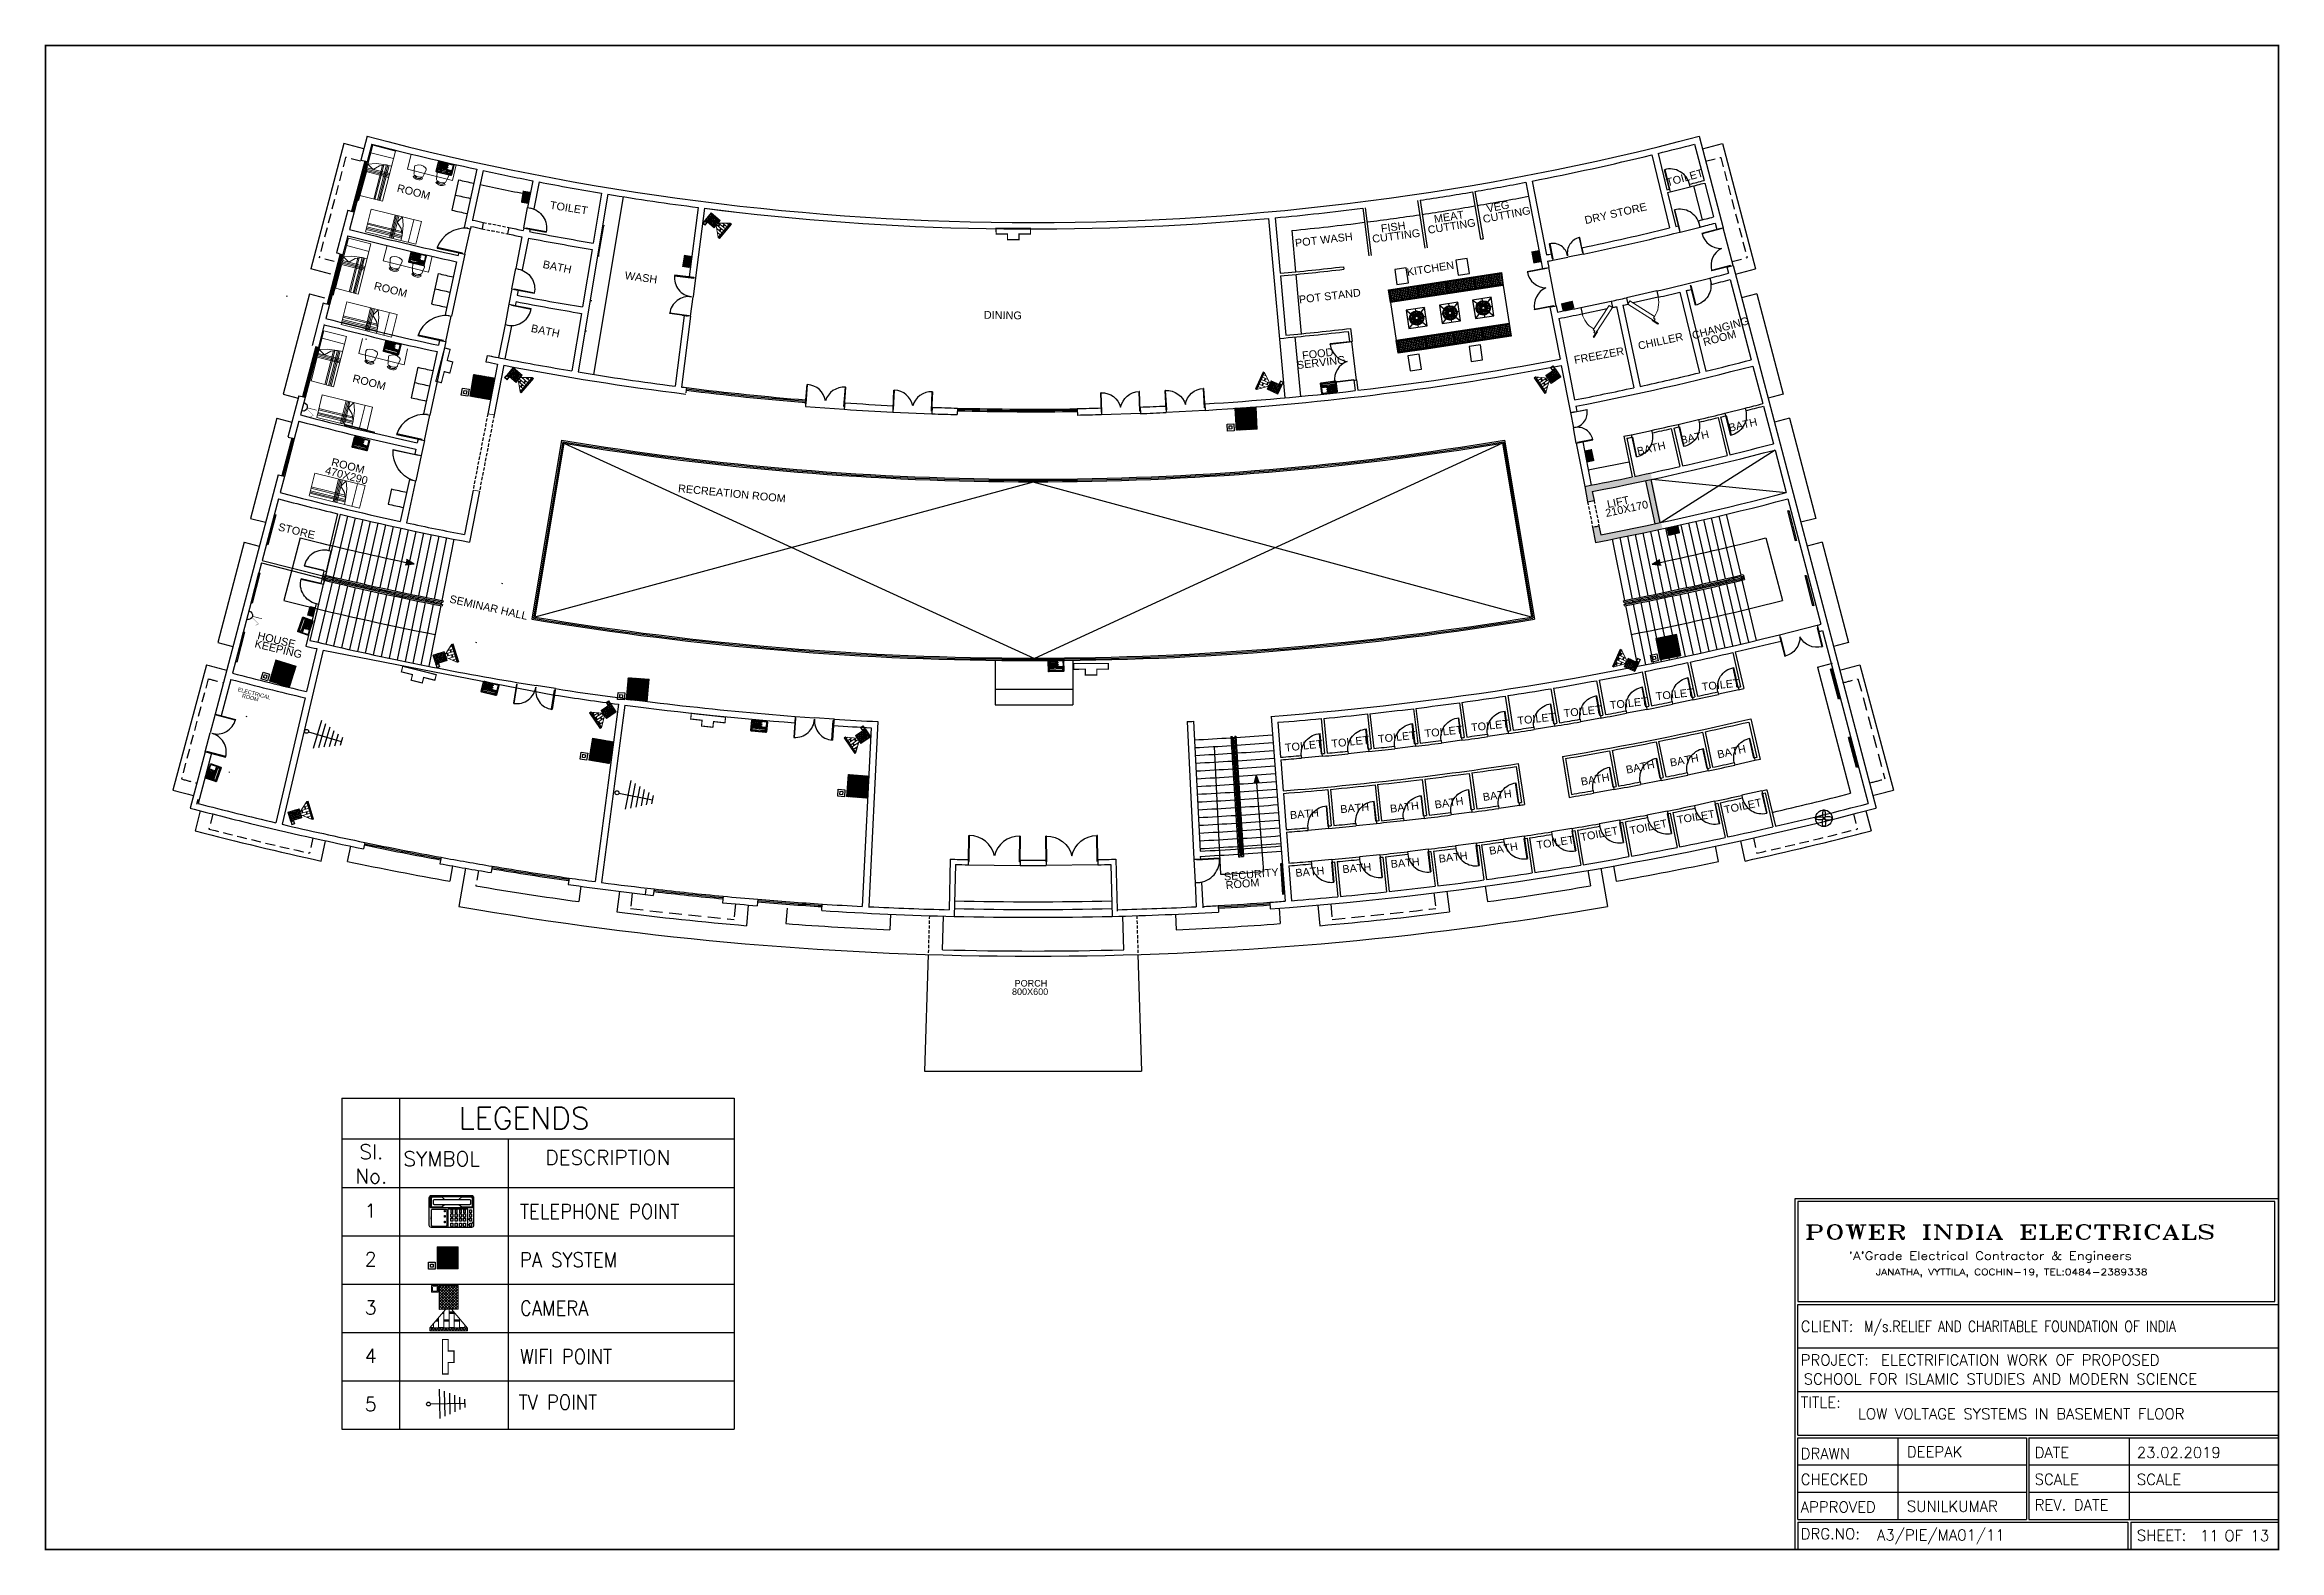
# Model space of a CAD drawing. Header units: inches. Extents: x -221585 to 401252, y -284294 to 332380.
# Drawn here: x 151393 to 160014, y 50282 to 56090 of the extents above; entities that cross this region are included whole.
import ezdxf
from ezdxf.enums import TextEntityAlignment as Align

# ---------------------------------------------------------------- set-up
doc = ezdxf.new("R2010")
doc.units = ezdxf.units.IN
doc.header["$MEASUREMENT"] = 0
for name, pattern in [('CENTER2', [1.125, 0.75, -0.125, 0.125, -0.125]), ('HIDDEN', [0.375, 0.25, -0.125]), ('HIDDEN2', [0.1875, 0.125, -0.0625])]:
    doc.linetypes.add(name, pattern=pattern)
for name, color, linetype, lineweight in [('A-SEC-TXT', 3, 'Continuous', 0), ('A-WALL', 1, 'Continuous', 9), ('FURN', 56, 'Continuous', 0), ('hatch', 252, 'Continuous', 5), ('HP-A-Door', 1, 'Continuous', 5), ('text', 72, 'HIDDEN2', 5), ('Wall mount speaker', 2, 'Continuous', 0)]:
    doc.layers.add(name, color=color, linetype=linetype, lineweight=lineweight)
for name, color, linetype in [('A-WINDOW', 162, 'Continuous'), ('AC-GRND-PATT', 251, 'Continuous'), ('E-LIGHT', 7, 'Continuous'), ('ELV points', 7, 'Continuous'), ('FIXT', 6, 'Continuous'), ('HP-A-Grid', 9, 'CENTER2'), ('P', 250, 'Continuous'), ('Power', 7, 'Continuous'), ('TEL', 6, 'Continuous'), ('UPS', 7, 'Continuous')]:
    doc.layers.add(name, color=color, linetype=linetype)
doc.styles.add('A', font='SIMPLEX', dxfattribs={"width": 0.9})
doc.styles.add('DIM', font='arial.ttf')
doc.styles.add('ROMAND', font='ROMAND.shx')
doc.styles.add('ROMANT', font='romant', dxfattribs={"width": 0.8, "oblique": 1, "height": 3})
doc.styles.get("Standard").update_dxf_attribs({"font": 'arial.ttf'})
pattern_1 = [(135, (-206628.523, -439172.145), (31.0767903, 31.0767903), []), (45, (-206628.523, -439172.145), (31.0767903, -31.0767903), [])]

# ---------------------------------------------------------------- blocks, each defined once
blk = doc.blocks.new('A$C08703A85')
at = {"layer": 'AC-GRND-PATT', "lineweight": -2, "ltscale": 0.1}
h = blk.add_hatch(dxfattribs=at)
h.set_pattern_fill('ANSI37', color=0, scale=351.593746)
h.set_pattern_definition(pattern_1)
h.paths.add_polyline_path([(0, 837), (67, 837), (70, 834), (70, 6), (63, 0), (0, 0)])
h = blk.add_hatch(dxfattribs=at)
h.set_pattern_fill('BRSTONE', color=0, scale=351.593746)
h.set_pattern_definition([(180, (-206628.52, -439172.15), (-7e-13, 116.025936), []), (90, (-206944.96, -439172.15), (175.79687, 116.025936), [116.02594, -116.02594]), (90, (-206909.8, -439172.15), (175.79687, 116.025936), [116.02594, -116.02594]), (180, (-206944.96, -439152.81), (-175.796873, 116.025936), [-316.43437, 35.159375]), (180, (-206944.96, -439133.47), (-175.796873, 116.025936), [-316.43437, 35.159375]), (180, (-206944.96, -439114.13), (-175.796873, 116.025936), [-316.43437, 35.159375]), (180, (-206944.96, -439094.8), (-175.796873, 116.025936), [-316.43437, 35.159375]), (180, (-206944.96, -439075.46), (-175.796873, 116.025936), [-316.43437, 35.159375])])
h.paths.add_polyline_path([(70, 834), (481, 486), (481, 352), (70, 6)])
h = blk.add_hatch(dxfattribs=at)
h.set_pattern_fill('ANSI37', color=0, scale=351.593746)
h.set_pattern_definition(pattern_1)
h.paths.add_polyline_path([(1009, 628), (1009, 206), (481, 206), (481, 417), (481, 628)])
at = {"layer": 'A-WALL', "color": 10, "lineweight": -2, "ltscale": 0.1}
for p, q in [((0, 837), (0, 0)), ((70, 837), (0, 837)), ((481, 486), (67, 837)), ((70, 839), (70, 0)), ((481, 206), (481, 628)), ((481, 628), (1009, 628)), ((1009, 628), (1009, 206)), ((481, 352), (63, 0)), ((481, 206), (481, 417)), ((1009, 206), (481, 206)), ((499, 472), (495, 475))]:
    blk.add_line(p, q, dxfattribs=at)
at = {"layer": 'A-WALL', "color": 10, "linetype": 'ByBlock', "lineweight": -2, "ltscale": 0.1}
blk.add_line((70, 0), (0, 0), dxfattribs=at)
blk = doc.blocks.new('A$C1C8104B6')
at = {"color": 6}
for points in [[(737, 0), (887, 0), (887, 146), (737, 146)], [(760, 23), (864, 23), (864, 123), (760, 123)]]:
    blk.add_lwpolyline(points, close=True, dxfattribs=at)
at = {"layer": 'A-SEC-TXT', "rotation": 270}
blk.add_blockref('A$C08703A85', (90, 1009), dxfattribs=at)
blk = doc.blocks.new('data')
at = {"layer": 'Power', "color": 3, "const_width": 2}
blk.add_lwpolyline([(58948.7, 155709.8), (58948.7, 155714.8), (58948.7, 155719.8), (58958.7, 155719.8), (58968.7, 155719.8), (58968.7, 155724.8), (58968.7, 155729.8), (58978.7, 155729.8), (58988.7, 155729.8), (58988.7, 155719.8), (59008.7, 155719.8), (59008.7, 155709.8), (58948.7, 155709.8)], dxfattribs=at)
blk = doc.blocks.new('A$C54490F4E')
at = {"layer": 'Wall mount speaker', "ltscale": 0.1}
h = blk.add_hatch(dxfattribs=at)
h.set_pattern_fill('ANSI31', color=3, scale=50, style=0)
h.paths.add_polyline_path([(347, 332), (0, 332), (0, 0), (347, 0)])
at = {"layer": 'Wall mount speaker', "color": 3, "ltscale": 0.1}
blk.add_lwpolyline([(0, 332), (347, 332), (347, 0), (0, 0)], close=True, dxfattribs=at)
blk = doc.blocks.new('A$C1A917D7C')
at = {"layer": 'TEL', "elevation": 0}
for points in [[(0, 956), (227, 956), (227, 744), (0, 744)], [(63, 893), (164, 893), (164, 807), (63, 807)]]:
    blk.add_lwpolyline(points, close=True, dxfattribs=at)
at = {"layer": 'Wall mount speaker', "color": 2, "ltscale": 0.1, "xscale": 2.038325862171721, "yscale": 2.038325862171721, "zscale": 2.038325862171721}
blk.add_blockref('A$C54490F4E', (14, 0), dxfattribs=at)
blk = doc.blocks.new('A$C1A3D5E7F')
at = {"color": 1}
for points in [[(6.11, 4.12), (6.11, 0.28, -0.414214), (5.83, 0), (0.28, 0, -0.414214), (0, 0.28), (0, 4.12, -0.414214), (0.28, 4.41), (5.83, 4.41, -0.414214)], [(5.97, 4.12), (5.97, 2.84, -0.414214), (5.83, 2.7), (0.28, 2.7, -0.414214), (0.14, 2.84), (0.14, 4.12, -0.414214), (0.28, 4.27), (5.83, 4.27, -0.414214)], [(5.69, 3.7), (5.69, 3.27, -0.414214), (5.54, 3.13), (0.71, 3.13, -0.414214), (0.57, 3.27), (0.57, 3.7, -0.414214), (0.71, 3.84), (5.54, 3.84, -0.414214)], [(2.42, 2.36), (2.42, 0.28, -0.414214), (2.28, 0.14), (0.43, 0.14, -0.414214), (0.29, 0.28), (0.29, 2.36, -0.414214), (0.43, 2.5), (2.28, 2.5, -0.414214)], [(3.25, 2.03), (3.25, 2.4, 0.414214), (3.23, 2.43), (3, 2.43, 0.414214), (2.97, 2.4), (2.97, 2.03, 0.414214), (3, 2), (3.23, 2, 0.414214)], [(3.25, 1.82), (3.25, 1.45, -0.414214), (3.23, 1.43), (3, 1.43, -0.414214), (2.97, 1.45), (2.97, 1.82, -0.414214), (3, 1.85), (3.23, 1.85, -0.414214)], [(3.25, 1.25), (3.25, 0.88, -0.414214), (3.23, 0.85), (3, 0.85, -0.414214), (2.97, 0.88), (2.97, 1.25, -0.414214), (3, 1.28), (3.23, 1.28, -0.414214)], [(3.25, 0.54), (3.25, 0.17, -0.414214), (3.23, 0.14), (3, 0.14, -0.414214), (2.97, 0.17), (2.97, 0.54, -0.414214), (3, 0.57), (3.23, 0.57, -0.414214)], [(3.84, 2.03), (3.84, 2.4, 0.414214), (3.81, 2.43), (3.58, 2.43, 0.414214), (3.55, 2.4), (3.55, 2.03, 0.414214), (3.58, 2), (3.81, 2, 0.414214)], [(3.84, 1.82), (3.84, 1.45, -0.414214), (3.81, 1.43), (3.58, 1.43, -0.414214), (3.55, 1.45), (3.55, 1.82, -0.414214), (3.58, 1.85), (3.81, 1.85, -0.414214)], [(3.84, 1.25), (3.84, 0.88, -0.414214), (3.81, 0.85), (3.58, 0.85, -0.414214), (3.55, 0.88), (3.55, 1.25, -0.414214), (3.58, 1.28), (3.81, 1.28, -0.414214)], [(3.84, 0.54), (3.84, 0.17, -0.414214), (3.81, 0.14), (3.58, 0.14, -0.414214), (3.55, 0.17), (3.55, 0.54, -0.414214), (3.58, 0.57), (3.81, 0.57, -0.414214)], [(4.42, 2.03), (4.42, 2.4, 0.414214), (4.39, 2.43), (4.16, 2.43, 0.414214), (4.14, 2.4), (4.14, 2.03, 0.414214), (4.16, 2), (4.39, 2, 0.414214)], [(4.42, 1.82), (4.42, 1.45, -0.414214), (4.39, 1.43), (4.16, 1.43, -0.414214), (4.14, 1.45), (4.14, 1.82, -0.414214), (4.16, 1.85), (4.39, 1.85, -0.414214)], [(4.42, 1.25), (4.42, 0.88, -0.414214), (4.39, 0.85), (4.16, 0.85, -0.414214), (4.14, 0.88), (4.14, 1.25, -0.414214), (4.16, 1.28), (4.39, 1.28, -0.414214)], [(4.42, 0.54), (4.42, 0.17, -0.414214), (4.39, 0.14), (4.16, 0.14, -0.414214), (4.14, 0.17), (4.14, 0.54, -0.414214), (4.16, 0.57), (4.39, 0.57, -0.414214)], [(5, 2.03), (5, 2.4, 0.414214), (4.97, 2.43), (4.75, 2.43, 0.414214), (4.72, 2.4), (4.72, 2.03, 0.414214), (4.75, 2), (4.97, 2, 0.414214)], [(5, 1.82), (5, 1.45, -0.414214), (4.97, 1.43), (4.75, 1.43, -0.414214), (4.72, 1.45), (4.72, 1.82, -0.414214), (4.75, 1.85), (4.97, 1.85, -0.414214)], [(5, 1.25), (5, 0.88, -0.414214), (4.97, 0.85), (4.75, 0.85, -0.414214), (4.72, 0.88), (4.72, 1.25, -0.414214), (4.75, 1.28), (4.97, 1.28, -0.414214)], [(5, 0.54), (5, 0.17, -0.414214), (4.97, 0.14), (4.75, 0.14, -0.414214), (4.72, 0.17), (4.72, 0.54, -0.414214), (4.75, 0.57), (4.97, 0.57, -0.414214)], [(5.79, 2.4), (5.79, 2.03, -0.414214), (5.76, 2), (5.6, 2, -0.414214), (5.57, 2.03), (5.57, 2.4, -0.414214), (5.6, 2.43), (5.76, 2.43, -0.414214)], [(5.79, 1.82), (5.79, 1.45, -0.414214), (5.76, 1.43), (5.6, 1.43, -0.414214), (5.57, 1.45), (5.57, 1.82, -0.414214), (5.6, 1.85), (5.76, 1.85, -0.414214)], [(5.79, 1.25), (5.79, 0.88, -0.414214), (5.76, 0.85), (5.6, 0.85, -0.414214), (5.57, 0.88), (5.57, 1.25, -0.414214), (5.6, 1.28), (5.76, 1.28, -0.414214)], [(5.79, 0.54), (5.79, 0.17, -0.414214), (5.76, 0.14), (5.6, 0.14, -0.414214), (5.57, 0.17), (5.57, 0.54, -0.414214), (5.6, 0.57), (5.76, 0.57, -0.414214)]]:
    blk.add_lwpolyline(points, format="xyb", close=True, dxfattribs=at)
for points in [[(2.11, 3.13), (1.71, 2.77), (0.43, 2.77, -0.414214), (0.28, 2.91), (0.28, 4.05, -0.414214), (0.43, 4.19), (1.71, 4.19), (2.11, 3.84)], [(4.07, 3.84), (4.48, 4.19), (5.76, 4.19, -0.414214), (5.9, 4.05), (5.9, 2.91, -0.414214), (5.76, 2.77), (4.48, 2.77), (4.07, 3.13)]]:
    blk.add_lwpolyline(points, format="xyb", dxfattribs=at)
for points in [[(2.18, 2.34), (2.18, 2.12), (2.1, 2.12), (2.1, 2.34)], [(2.18, 1.64), (2.18, 1.43), (2.1, 1.43), (2.1, 1.64)], [(2.18, 0.86), (2.18, 0.64), (2.1, 0.64), (2.1, 0.86)], [(6.02, 0.66), (6.02, 0.68), (5.91, 0.68), (5.91, 0.66)], [(6.02, 0.65), (6.02, 0.63), (5.91, 0.63), (5.91, 0.65)], [(6.02, 0.61), (6.02, 0.6), (5.91, 0.6), (5.91, 0.61)]]:
    blk.add_lwpolyline(points, close=True, dxfattribs=at)
blk.add_lwpolyline([(5.31, 0), (5.31, 2.5), (2.57, 2.5), (2.57, 0)], dxfattribs=at)
for centre in [(5.43, 1.14), (5.43, 0.35)]:
    blk.add_circle(centre, 0.0499, dxfattribs=at)
for s, height, p in [('Panasonic', 0.0995, (0.15, 1.36)), ('1', 0.142, (3.15, 2.21)), ('2', 0.142, (3.15, 1.64)), ('3', 0.142, (3.15, 1.06)), ('4', 0.142, (3.73, 2.21)), ('5', 0.142, (3.73, 1.64)), ('6', 0.142, (3.73, 1.06)), ('7', 0.142, (4.31, 2.21)), ('8', 0.142, (4.31, 1.64)), ('9', 0.142, (4.31, 1.06)), ('*', 0.142, (4.9, 2.21)), ('0', 0.142, (4.9, 1.64)), ('#', 0.142, (4.9, 1.06)), ('MIC', 0.0498, (5.86, 0.64))]:
    blk.add_text(s, height=height, rotation=90, dxfattribs=at).set_placement(p, align=Align.MIDDLE)
blk = doc.blocks.new('RYTRTRTRTRT')
at = {"color": 1}
for p, q in [((42.518, 61.153), (42.518, 61.753)), ((42.518, 61.753), (42.538, 61.753)), ((42.538, 61.753), (42.538, 61.153)), ((43.718, 61.753), (43.698, 61.753)), ((43.698, 61.753), (43.698, 61.153)), ((43.718, 61.153), (43.718, 61.753)), ((42.518, 61.153), (42.538, 61.153)), ((42.518, 61.103), (43.118, 61.103)), ((43.718, 61.103), (43.118, 61.103)), ((43.718, 61.153), (43.698, 61.153))]:
    blk.add_line(p, q, dxfattribs=at)
for centre, start, end in [((42.528, 61.163), 359.03707, 90), ((43.708, 61.163), 90, 180.96293)]:
    blk.add_arc(centre, 0.59, start, end, dxfattribs=at)
blk = doc.blocks.new('d2')
at = {"color": 1, "ltscale": 8}
for p, q in [((-332.772, -186.458, 9945.752), (-332.753, -186.454, 9945.752)), ((-332.628, -187.194, 9945.752), (-332.772, -186.458, 9945.752)), ((-332.609, -187.19, 9945.752), (-332.753, -186.454, 9945.752)), ((-332.753, -186.454, 9945.752), (-332.753, -186.454, 9945.732)), ((-332.753, -186.454, 9945.732), (-332.753, -186.454, 9945.732)), ((-334.226, -186.743, 9945.752), (-334.206, -186.739, 9945.752)), ((-334.082, -187.479, 9945.752), (-334.226, -186.743, 9945.752)), ((-334.062, -187.475, 9945.752), (-334.206, -186.739, 9945.752)), ((-334.082, -187.479, 9945.752), (-334.062, -187.475, 9945.752)), ((-334.063, -187.577, 9945.752), (-332.589, -187.288, 9945.752)), ((-332.628, -187.194, 9945.752), (-332.609, -187.19, 9945.752))]:
    blk.add_line(p, q, dxfattribs=at)
for centre, start, end in [((-332.628, -187.194, 9945.752), 101.09203, 178.04024), ((-334.062, -187.475, 9945.752), 24.14382, 101.09203)]:
    blk.add_arc(centre, 0.75, start, end, dxfattribs=at)
blk = doc.blocks.new('TRTH')
at = {"color": 1, "ltscale": 8}
for p, q in [((-589.839, -68.759), (-589.839, -67.98)), ((-589.819, -68.759), (-589.819, -67.979)), ((-589.839, -68.759), (-589.819, -68.759)), ((-589.839, -68.859), (-589.039, -68.859))]:
    blk.add_line(p, q, dxfattribs=at)
blk.add_arc((-589.819, -68.759), 0.78, 0, 91.46928, dxfattribs=at)
blk = doc.blocks.new('FRGHGHGHGH')
at = {"ltscale": 10}
h = blk.add_hatch(color=2, dxfattribs=at)
h.dxf.hatch_style = 1
h.paths.add_polyline_path([(196213.1, 120801.7), (196247.1, 120806.2), (196217.9, 120824.2)])
at = {"color": 2, "ltscale": 8}
for p, q in [((195961.5, 120998.2, 0.4), (195905.5, 120763.3, 0.4)), ((195990.7, 120991.3, 0.4), (195935.3, 120756.3, 0.4)), ((196019.9, 120984.5, 0.4), (195965.1, 120749.3, 0.4)), ((196049.1, 120977.7, 0.4), (195994.9, 120742.4, 0.4)), ((196078.4, 120971, 0.4), (196024.8, 120735.5, 0.4)), ((196107.6, 120964.4, 0.4), (196054.7, 120728.8, 0.4)), ((196136.9, 120957.9, 0.4), (196084.6, 120722.1, 0.4)), ((196166.2, 120951.4, 0.4), (196114.5, 120715.5, 0.4)), ((196195.5, 120945, 0.4), (196144.4, 120709, 0.4)), ((196224.9, 120938.7, 0.4), (196174.4, 120702.5, 0.4)), ((196254.2, 120932.5, 0.4), (196204.3, 120696.2, 0.4)), ((196283.6, 120926.3, 0.4), (196234.3, 120689.9, 0.4)), ((196313, 120920.2, 0.4), (196264.3, 120683.7, 0.4)), ((196342.4, 120914.2, 0.4), (196294.3, 120677.5, 0.4)), ((196371.8, 120908.3, 0.4), (196324.4, 120671.5, 0.4)), ((196401.2, 120902.4, 0.4), (196354.4, 120665.5, 0.4)), ((195900.8, 120743.9, 0.4), (195845.5, 120511.9, 0.4)), ((195930.7, 120736.8, 0.4), (195876, 120504.7, 0.4)), ((195904.3, 120758.5, 0.4), (195902, 120748.7, 0.4)), ((195960.6, 120729.8, 0.4), (195906.5, 120497.5, 0.4)), ((195934.1, 120751.4, 0.4), (195931.8, 120741.7, 0.4)), ((195990.5, 120722.9, 0.4), (195936.9, 120490.5, 0.4)), ((195964, 120744.4, 0.4), (195961.7, 120734.7, 0.4)), ((196020.4, 120716, 0.4), (195967.5, 120483.5, 0.4)), ((195993.8, 120737.5, 0.4), (195991.6, 120727.7, 0.4)), ((196050.3, 120709.3, 0.4), (195998, 120476.6, 0.4)), ((196023.7, 120730.7, 0.4), (196021.5, 120720.9, 0.4)), ((196053.6, 120723.9, 0.4), (196051.4, 120714.1, 0.4)), ((196083.5, 120717.2, 0.4), (196081.3, 120707.5, 0.4)), ((196113.4, 120710.6, 0.4), (196111.3, 120700.8, 0.4)), ((196143.4, 120704.1, 0.4), (196141.2, 120694.3, 0.4)), ((196080.2, 120702.6, 0.4), (196028.5, 120469.7, 0.4)), ((196110.2, 120696, 0.4), (196059.1, 120463, 0.4)), ((196140.2, 120689.4, 0.4), (196089.7, 120456.3, 0.4)), ((196170.2, 120683, 0.4), (196120.3, 120449.7, 0.4)), ((196200.2, 120676.6, 0.4), (196150.9, 120443.2, 0.4)), ((196173.3, 120697.6, 0.4), (196171.2, 120687.9, 0.4)), ((196230.2, 120670.3, 0.4), (196181.6, 120436.8, 0.4)), ((196203.3, 120691.3, 0.4), (196201.2, 120681.5, 0.4)), ((196260.3, 120664.1, 0.4), (196212.2, 120430.5, 0.4)), ((196233.3, 120685, 0.4), (196231.3, 120675.2, 0.4)), ((196290.4, 120657.9, 0.4), (196242.9, 120424.2, 0.4)), ((196263.3, 120678.8, 0.4), (196261.3, 120669, 0.4)), ((196320.5, 120651.9, 0.4), (196273.6, 120418, 0.4)), ((196293.3, 120672.6, 0.4), (196291.4, 120662.8, 0.4)), ((196350.6, 120645.9, 0.4), (196304.3, 120411.9, 0.4)), ((196323.4, 120666.6, 0.4), (196321.4, 120656.8, 0.4)), ((196353.5, 120660.6, 0.4), (196351.5, 120650.8, 0.4)), ((196356.4, 120649.8, 0.4), (196355.5, 120644.9, 0.4)), ((196359.3, 120664.5, 0.4), (196358.4, 120659.6, 0.4)), ((196359.3, 120664.5, 0.4), (196358.4, 120659.6, 0.4))]:
    blk.add_line(p, q, dxfattribs=at)
at = {"color": 2, "ltscale": 10}
for p, q in [((195808.2, 120907, 0.4), (195744.5, 120665.2, 0.4)), ((196247.1, 120806.2), (196213.1, 120801.7)), ((196247.1, 120806.2), (196217.9, 120824.2)), ((195895.7, 120765.7), (195891.1, 120746.2)), ((195899.4, 120759.6), (195897.1, 120749.9))]:
    blk.add_line(p, q, dxfattribs=at)
for radius, start, end in [(11653.5, 255.95847, 258.01393), (11903.5, 255.94349, 258.82445)]:
    blk.add_arc((198635.6, 132212.3), radius, start, end, dxfattribs=at)
at = {"color": 2, "ltscale": 8}
for radius, start, end in [(11790, 256.53878, 258.84875), (11770, 256.5387, 258.84879), (11785, 256.56307, 258.84876), (11775, 256.56305, 258.84878), (11780, 256.58737, 258.82445)]:
    blk.add_arc((198635.6, 132212.3), radius, start, end, dxfattribs=at)
blk = doc.blocks.new('rghtht')
at = {"layer": 'HP-A-Grid', "linetype": 'ByBlock'}
h = blk.add_hatch(dxfattribs=at)
h.set_pattern_fill('NET', color=256, scale=50, style=0)
h.set_pattern_definition([(180, (222259.7514, 89040.658), (2e-11, 6.25), []), (90, (222259.7514, 89040.658), (6.25, -2e-11), [])])
h.paths.add_polyline_path([(204466.6, 125712.4), (204511.6, 125712.4), (204511.6, 125817.4), (204466.6, 125817.4)])
h = blk.add_hatch(dxfattribs=at)
h.set_pattern_fill('NET', color=256, scale=50, style=0)
h.set_pattern_definition([(180, (222458.0265, 89040.658), (2e-11, 6.25), []), (90, (222458.0265, 89040.658), (6.25, -2e-11), [])])
h.paths.add_polyline_path([(204664.9, 125712.4), (204709.9, 125712.4), (204709.9, 125817.4), (204664.9, 125817.4)])
h = blk.add_hatch(dxfattribs=at)
h.set_pattern_fill('NET', color=256, scale=50, style=0)
h.set_pattern_definition([(180, (222259.7514, 88930.658), (2e-11, 6.25), []), (90, (222259.7514, 88930.658), (6.25, -2e-11), [])])
h.paths.add_polyline_path([(204466.6, 125602.4), (204511.6, 125602.4), (204511.6, 125707.4), (204466.6, 125707.4)])
h = blk.add_hatch(dxfattribs=at)
h.set_pattern_fill('NET', color=256, scale=50, style=0)
h.set_pattern_definition([(180, (222458.0265, 88930.658), (2e-11, 6.25), []), (90, (222458.0265, 88930.658), (6.25, -2e-11), [])])
h.paths.add_polyline_path([(204664.9, 125602.4), (204709.9, 125602.4), (204709.9, 125707.4), (204664.9, 125707.4)])
h = blk.add_hatch(dxfattribs=at)
h.set_pattern_fill('NET', color=256, scale=50, style=0)
h.set_pattern_definition([(180, (222259.7514, 88820.658), (2e-11, 6.25), []), (90, (222259.7514, 88820.658), (6.25, -2e-11), [])])
h.paths.add_polyline_path([(204466.6, 125492.4), (204511.6, 125492.4), (204511.6, 125597.4), (204466.6, 125597.4)])
h = blk.add_hatch(dxfattribs=at)
h.set_pattern_fill('NET', color=256, scale=50, style=0)
h.set_pattern_definition([(180, (222458.0265, 88820.658), (2e-11, 6.25), []), (90, (222458.0265, 88820.658), (6.25, -2e-11), [])])
h.paths.add_polyline_path([(204664.9, 125492.4), (204709.9, 125492.4), (204709.9, 125597.4), (204664.9, 125597.4)])
h = blk.add_hatch(dxfattribs=at)
h.set_pattern_fill('NET', color=256, scale=50, style=0)
h.set_pattern_definition([(180, (222259.7514, 88710.658), (2e-11, 6.25), []), (90, (222259.7514, 88710.658), (6.25, -2e-11), [])])
h.paths.add_polyline_path([(204466.6, 125382.4), (204511.6, 125382.4), (204511.6, 125487.4), (204466.6, 125487.4)])
h = blk.add_hatch(dxfattribs=at)
h.set_pattern_fill('NET', color=256, scale=50, style=0)
h.set_pattern_definition([(180, (222458.0265, 88710.658), (2e-11, 6.25), []), (90, (222458.0265, 88710.658), (6.25, -2e-11), [])])
h.paths.add_polyline_path([(204664.9, 125382.4), (204709.9, 125382.4), (204709.9, 125487.4), (204664.9, 125487.4)])
at = {"layer": 'A-WINDOW', "color": 8}
blk.add_line((204662.4, 125819.9), (204662.4, 125379.9), dxfattribs=at)
for points in [[(204449.4, 125698.1), (204390.6, 125698.1), (204390.6, 125653.9), (204449.4, 125653.9)], [(204786, 125698.1), (204727.1, 125698.1), (204727.1, 125653.9), (204786, 125653.9)], [(204449.4, 125459.2), (204390.6, 125459.2), (204390.6, 125414.9), (204449.4, 125414.9)], [(204786, 125459.2), (204727.1, 125459.2), (204727.1, 125414.9), (204786, 125414.9)]]:
    blk.add_lwpolyline(points, close=True, dxfattribs=at)
at = {"layer": 'FIXT'}
for p, q in [((204514.1, 125819.9), (204514.1, 125379.9)), ((204514.1, 125819.9), (204662.4, 125819.9)), ((204712.4, 125819.9), (204712.4, 125379.9)), ((204552.3, 125766.5), (204568.7, 125750.1)), ((204552.3, 125730.5), (204560.6, 125730.5)), ((204552.3, 125694.5), (204568.7, 125710.9)), ((204588.3, 125766.5), (204588.3, 125758.2)), ((204607.8, 125750.1), (204624.3, 125766.5)), ((204607.8, 125710.9), (204624.3, 125694.5)), ((204616, 125730.5), (204624.3, 125730.5)), ((204552.3, 125636.6), (204568.7, 125620.1)), ((204588.3, 125702.8), (204588.3, 125694.5)), ((204588.3, 125636.6), (204588.3, 125628.3)), ((204607.8, 125620.1), (204624.3, 125636.6)), ((204552.3, 125600.6), (204560.6, 125600.6)), ((204552.3, 125564.6), (204568.7, 125581)), ((204588.3, 125572.9), (204588.3, 125564.6)), ((204607.8, 125581), (204624.3, 125564.6)), ((204616, 125600.6), (204624.3, 125600.6)), ((204552.3, 125506.6), (204568.7, 125490.2)), ((204552.3, 125470.6), (204560.6, 125470.6)), ((204552.3, 125434.6), (204568.7, 125451)), ((204588.3, 125506.6), (204588.3, 125498.3)), ((204607.8, 125490.2), (204624.3, 125506.6)), ((204607.8, 125451), (204624.3, 125434.6)), ((204616, 125470.6), (204624.3, 125470.6)), ((204514.1, 125379.9), (204662.4, 125379.9)), ((204588.3, 125442.9), (204588.3, 125434.6))]:
    blk.add_line(p, q, dxfattribs=at)
for points in [[(204514.1, 125819.9), (204464.1, 125819.9)], [(204712.4, 125819.9), (204712.4, 125819.9), (204662.4, 125819.9)]]:
    blk.add_lwpolyline(points, dxfattribs=at)
for points in [[(204464.1, 125819.9), (204514.1, 125819.9), (204514.1, 125709.9), (204464.1, 125709.9)], [(204466.6, 125817.4), (204511.6, 125817.4), (204511.6, 125712.4), (204466.6, 125712.4)], [(204662.4, 125819.9), (204712.4, 125819.9), (204712.4, 125709.9), (204662.4, 125709.9)], [(204664.9, 125817.4), (204709.9, 125817.4), (204709.9, 125712.4), (204664.9, 125712.4)], [(204464.1, 125709.9), (204514.1, 125709.9), (204514.1, 125599.9), (204464.1, 125599.9)], [(204466.6, 125707.4), (204511.6, 125707.4), (204511.6, 125602.4), (204466.6, 125602.4)], [(204624.3, 125766.5), (204552.3, 125766.5), (204552.3, 125694.5), (204624.3, 125694.5)], [(204662.4, 125709.9), (204712.4, 125709.9), (204712.4, 125599.9), (204662.4, 125599.9)], [(204664.9, 125707.4), (204709.9, 125707.4), (204709.9, 125602.4), (204664.9, 125602.4)], [(204624.3, 125636.6), (204552.3, 125636.6), (204552.3, 125564.6), (204624.3, 125564.6)], [(204464.1, 125599.9), (204514.1, 125599.9), (204514.1, 125489.9), (204464.1, 125489.9)], [(204466.6, 125597.4), (204511.6, 125597.4), (204511.6, 125492.4), (204466.6, 125492.4)], [(204662.4, 125599.9), (204712.4, 125599.9), (204712.4, 125489.9), (204662.4, 125489.9)], [(204664.9, 125597.4), (204709.9, 125597.4), (204709.9, 125492.4), (204664.9, 125492.4)], [(204464.1, 125489.9), (204514.1, 125489.9), (204514.1, 125379.9), (204464.1, 125379.9)], [(204466.6, 125487.4), (204511.6, 125487.4), (204511.6, 125382.4), (204466.6, 125382.4)], [(204624.3, 125506.6), (204552.3, 125506.6), (204552.3, 125434.6), (204624.3, 125434.6)], [(204662.4, 125489.9), (204712.4, 125489.9), (204712.4, 125379.9), (204662.4, 125379.9)], [(204664.9, 125487.4), (204709.9, 125487.4), (204709.9, 125382.4), (204664.9, 125382.4)]]:
    blk.add_lwpolyline(points, close=True, dxfattribs=at)
for centre, radius in [((204588.3, 125730.5), 27.7), ((204588.3, 125730.5), 24.8), ((204566.7, 125730.5), 0.795), ((204567.5, 125736.8), 0.795), ((204567.5, 125724.2), 0.795), ((204570.2, 125742.4), 0.795), ((204570.2, 125718.7), 0.795), ((204570.8, 125730.5), 0.795), ((204571.3, 125735.4), 0.795), ((204571.3, 125725.6), 0.795), ((204573, 125745.7), 0.795), ((204573, 125715.3), 0.795), ((204573.4, 125739.8), 0.795), ((204573.4, 125721.2), 0.795), ((204574.4, 125730.5), 0.795), ((204574.7, 125734.2), 0.795), ((204574.7, 125726.8), 0.795), ((204575.9, 125742.9), 0.795), ((204575.9, 125718.2), 0.795), ((204576.2, 125748.5), 0.795), ((204576.2, 125737.6), 0.795), ((204576.2, 125723.4), 0.795), ((204576.2, 125712.6), 0.795), ((204578.3, 125730.5), 0.795), ((204578.4, 125732.9), 0.795), ((204578.4, 125728.2), 0.795), ((204578.4, 125740.3), 0.795), ((204578.4, 125720.7), 0.795), ((204578.8, 125745.4), 0.795), ((204578.8, 125715.6), 0.795), ((204579.2, 125735.2), 0.795), ((204579.2, 125725.9), 0.795), ((204581.1, 125742.7), 0.795), ((204581.2, 125737.6), 0.795), ((204581.2, 125723.4), 0.795), ((204581.1, 125718.4), 0.795), ((204588.3, 125730.5), 7.8), ((204582.4, 125751.6), 0.795), ((204582.4, 125709.4), 0.795), ((204588.3, 125730.5), 6.54), ((204583.6, 125747.7), 0.795), ((204583.6, 125713.3), 0.795), ((204583.6, 125739.7), 0.795), ((204583.6, 125721.4), 0.795), ((204584.6, 125744.3), 0.795), ((204584.6, 125716.7), 0.795), ((204585.8, 125740.6), 0.795), ((204585.8, 125720.4), 0.795), ((204588.3, 125752.1), 0.795), ((204588.3, 125748), 0.795), ((204588.3, 125744.4), 0.795), ((204588.3, 125740.5), 0.795), ((204588.3, 125720.5), 0.795), ((204588.3, 125716.6), 0.795), ((204588.3, 125713), 0.795), ((204588.3, 125709), 0.795), ((204590.7, 125740.6), 0.795), ((204590.7, 125720.4), 0.795), ((204591.9, 125744.3), 0.795), ((204591.9, 125716.7), 0.795), ((204592.9, 125739.7), 0.795), ((204592.9, 125721.4), 0.795), ((204593, 125747.7), 0.795), ((204593, 125713.3), 0.795), ((204594.2, 125751.6), 0.795), ((204594.2, 125709.4), 0.795), ((204595.3, 125737.6), 0.795), ((204595.3, 125723.4), 0.795), ((204595.4, 125742.7), 0.795), ((204595.4, 125718.4), 0.795), ((204597.3, 125735.2), 0.795), ((204597.3, 125725.9), 0.795), ((204597.7, 125745.4), 0.795), ((204597.7, 125715.6), 0.795), ((204598.1, 125740.3), 0.795), ((204598.1, 125720.7), 0.795), ((204598.2, 125732.9), 0.795), ((204598.2, 125728.2), 0.795), ((204598.3, 125730.5), 0.795), ((204600.3, 125748.5), 0.795), ((204600.3, 125712.6), 0.795), ((204600.4, 125737.6), 0.795), ((204600.4, 125723.4), 0.795), ((204600.6, 125742.9), 0.795), ((204600.6, 125718.2), 0.795), ((204601.8, 125734.2), 0.795), ((204601.8, 125726.8), 0.795), ((204602.1, 125730.5), 0.795), ((204603.2, 125739.8), 0.795), ((204603.2, 125721.2), 0.795), ((204603.5, 125745.7), 0.795), ((204603.5, 125715.3), 0.795), ((204605.2, 125735.4), 0.795), ((204605.2, 125725.6), 0.795), ((204605.8, 125730.5), 0.795), ((204606.3, 125742.4), 0.795), ((204606.3, 125718.7), 0.795), ((204609, 125736.8), 0.795), ((204609, 125724.2), 0.795), ((204609.8, 125730.5), 0.795), ((204588.3, 125600.6), 27.7), ((204588.3, 125600.6), 24.8), ((204576.2, 125618.5), 0.795), ((204582.4, 125621.6), 0.795), ((204583.6, 125617.8), 0.795), ((204588.3, 125622.1), 0.795), ((204588.3, 125618.1), 0.795), ((204593, 125617.8), 0.795), ((204594.2, 125621.6), 0.795), ((204600.3, 125618.5), 0.795), ((204566.7, 125600.6), 0.795), ((204567.5, 125606.9), 0.795), ((204567.5, 125594.3), 0.795), ((204570.2, 125612.4), 0.795), ((204570.2, 125588.7), 0.795), ((204570.8, 125600.6), 0.795), ((204571.3, 125605.5), 0.795), ((204571.3, 125595.6), 0.795), ((204573, 125615.8), 0.795), ((204573, 125585.3), 0.795), ((204573.4, 125609.9), 0.795), ((204573.4, 125591.2), 0.795), ((204574.4, 125600.6), 0.795), ((204574.7, 125604.3), 0.795), ((204574.7, 125596.9), 0.795), ((204575.9, 125612.9), 0.795), ((204575.9, 125588.2), 0.795), ((204576.2, 125607.6), 0.795), ((204576.2, 125593.5), 0.795), ((204576.2, 125582.6), 0.795), ((204578.3, 125600.6), 0.795), ((204578.4, 125602.9), 0.795), ((204578.4, 125598.2), 0.795), ((204578.4, 125610.4), 0.795), ((204578.4, 125590.7), 0.795), ((204578.8, 125615.5), 0.795), ((204578.8, 125585.7), 0.795), ((204579.2, 125605.2), 0.795), ((204579.2, 125595.9), 0.795), ((204581.1, 125612.7), 0.795), ((204581.2, 125607.6), 0.795), ((204581.2, 125593.5), 0.795), ((204581.1, 125588.4), 0.795), ((204588.3, 125600.6), 7.8), ((204582.4, 125579.5), 0.795), ((204588.3, 125600.6), 6.54), ((204583.6, 125583.3), 0.795), ((204583.6, 125609.7), 0.795), ((204583.6, 125591.4), 0.795), ((204584.6, 125614.3), 0.795), ((204584.6, 125586.8), 0.795), ((204585.8, 125610.6), 0.795), ((204585.8, 125590.5), 0.795), ((204588.3, 125614.5), 0.795), ((204588.3, 125610.6), 0.795), ((204588.3, 125590.6), 0.795), ((204588.3, 125586.7), 0.795), ((204588.3, 125583.1), 0.795), ((204588.3, 125579), 0.795), ((204590.7, 125610.6), 0.795), ((204590.7, 125590.5), 0.795), ((204591.9, 125614.3), 0.795), ((204591.9, 125586.8), 0.795), ((204592.9, 125609.7), 0.795), ((204592.9, 125591.4), 0.795), ((204593, 125583.3), 0.795), ((204594.2, 125579.5), 0.795), ((204595.3, 125607.6), 0.795), ((204595.3, 125593.5), 0.795), ((204595.4, 125612.7), 0.795), ((204595.4, 125588.4), 0.795), ((204597.3, 125605.2), 0.795), ((204597.3, 125595.9), 0.795), ((204597.7, 125615.5), 0.795), ((204597.7, 125585.7), 0.795), ((204598.1, 125610.4), 0.795), ((204598.1, 125590.7), 0.795), ((204598.2, 125602.9), 0.795), ((204598.2, 125598.2), 0.795), ((204598.3, 125600.6), 0.795), ((204600.3, 125582.6), 0.795), ((204600.4, 125607.6), 0.795), ((204600.4, 125593.5), 0.795), ((204600.6, 125612.9), 0.795), ((204600.6, 125588.2), 0.795), ((204601.8, 125604.3), 0.795), ((204601.8, 125596.9), 0.795), ((204602.1, 125600.6), 0.795), ((204603.2, 125609.9), 0.795), ((204603.2, 125591.2), 0.795), ((204603.5, 125615.8), 0.795), ((204603.5, 125585.3), 0.795), ((204605.2, 125605.5), 0.795), ((204605.2, 125595.6), 0.795), ((204605.8, 125600.6), 0.795), ((204606.3, 125612.4), 0.795), ((204606.3, 125588.7), 0.795), ((204609, 125606.9), 0.795), ((204609, 125594.3), 0.795), ((204609.8, 125600.6), 0.795), ((204588.3, 125470.6), 27.7), ((204588.3, 125470.6), 24.8), ((204566.7, 125470.6), 0.795), ((204567.5, 125476.9), 0.795), ((204567.5, 125464.3), 0.795), ((204570.2, 125482.4), 0.795), ((204570.2, 125458.8), 0.795), ((204570.8, 125470.6), 0.795), ((204571.3, 125475.5), 0.795), ((204571.3, 125465.7), 0.795), ((204573, 125485.8), 0.795), ((204573, 125455.4), 0.795), ((204573.4, 125479.9), 0.795), ((204573.4, 125461.3), 0.795), ((204574.4, 125470.6), 0.795), ((204574.7, 125474.3), 0.795), ((204574.7, 125466.9), 0.795), ((204575.9, 125483), 0.795), ((204575.9, 125458.2), 0.795), ((204576.2, 125488.6), 0.795), ((204576.2, 125477.7), 0.795), ((204576.2, 125463.5), 0.795), ((204576.2, 125452.6), 0.795), ((204578.3, 125470.6), 0.795), ((204578.4, 125473), 0.795), ((204578.4, 125468.2), 0.795), ((204578.4, 125480.4), 0.795), ((204578.4, 125460.8), 0.795), ((204578.8, 125485.5), 0.795), ((204578.8, 125455.7), 0.795), ((204579.2, 125475.3), 0.795), ((204579.2, 125465.9), 0.795), ((204581.1, 125482.7), 0.795), ((204581.2, 125477.7), 0.795), ((204581.2, 125463.5), 0.795), ((204581.1, 125458.5), 0.795), ((204588.3, 125470.6), 7.8), ((204582.4, 125491.7), 0.795), ((204582.4, 125449.5), 0.795), ((204588.3, 125470.6), 6.54), ((204583.6, 125487.8), 0.795), ((204583.6, 125453.4), 0.795), ((204583.6, 125479.8), 0.795), ((204583.6, 125461.4), 0.795), ((204584.6, 125484.4), 0.795), ((204584.6, 125456.8), 0.795), ((204585.8, 125480.7), 0.795), ((204585.8, 125460.5), 0.795), ((204588.3, 125492.1), 0.795), ((204588.3, 125488.1), 0.795), ((204588.3, 125484.5), 0.795), ((204588.3, 125480.6), 0.795), ((204588.3, 125460.6), 0.795), ((204588.3, 125456.7), 0.795), ((204588.3, 125453.1), 0.795), ((204588.3, 125449.1), 0.795), ((204590.7, 125480.7), 0.795), ((204590.7, 125460.5), 0.795), ((204591.9, 125484.4), 0.795), ((204591.9, 125456.8), 0.795), ((204592.9, 125479.8), 0.795), ((204592.9, 125461.4), 0.795), ((204593, 125487.8), 0.795), ((204593, 125453.4), 0.795), ((204594.2, 125491.7), 0.795), ((204594.2, 125449.5), 0.795), ((204595.3, 125477.7), 0.795), ((204595.3, 125463.5), 0.795), ((204595.4, 125482.7), 0.795), ((204595.4, 125458.5), 0.795), ((204597.3, 125475.3), 0.795), ((204597.3, 125465.9), 0.795), ((204597.7, 125485.5), 0.795), ((204597.7, 125455.7), 0.795), ((204598.1, 125480.4), 0.795), ((204598.1, 125460.8), 0.795), ((204598.2, 125473), 0.795), ((204598.2, 125468.2), 0.795), ((204598.3, 125470.6), 0.795), ((204600.3, 125488.6), 0.795), ((204600.3, 125452.6), 0.795), ((204600.4, 125477.7), 0.795), ((204600.4, 125463.5), 0.795), ((204600.6, 125483), 0.795), ((204600.6, 125458.2), 0.795), ((204601.8, 125474.3), 0.795), ((204601.8, 125466.9), 0.795), ((204602.1, 125470.6), 0.795), ((204603.2, 125479.9), 0.795), ((204603.2, 125461.3), 0.795), ((204603.5, 125485.8), 0.795), ((204603.5, 125455.4), 0.795), ((204605.2, 125475.5), 0.795), ((204605.2, 125465.7), 0.795), ((204605.8, 125470.6), 0.795), ((204606.3, 125482.4), 0.795), ((204606.3, 125458.8), 0.795), ((204609, 125476.9), 0.795), ((204609, 125464.3), 0.795), ((204609.8, 125470.6), 0.795)]:
    blk.add_circle(centre, radius, dxfattribs=at)
blk = doc.blocks.new('GTGHTRH')
at = {"color": 1, "ltscale": 10}
blk.add_line((194239.1, 122846.8), (194339.1, 122846.8), dxfattribs=at)
blk.add_lwpolyline([(194239.1, 122856.8), (194241.1, 122856.8), (194241.1, 122956.8), (194239.1, 122956.8), (194239.1, 122856.8)], dxfattribs=at)
blk.add_arc((194224.9, 122842.9), 115.1, 6.95372, 81.88883, dxfattribs=at)
blk = doc.blocks.new('A$C25933C84')
at = {"color": 8, "linetype": 'Continuous'}
for p, q in [((0, 0.9), (2, 0.9)), ((0, 0), (0, 0.9)), ((0.3, 0.9), (0.3, 0)), ((0.6, 0.7), (0.6, 0.9)), ((2, 0.9), (2, 0)), ((0.65, 0.3), (0.6, 0.7)), ((0.7, 0.45), (0.6, 0.7)), ((0.75, 0), (0.65, 0.3)), ((0.9, 0.25), (0.7, 0.45)), ((0.75, 0), (0.9, 0.25)), ((2, 0), (0, 0))]:
    blk.add_line(p, q, dxfattribs=at)
at = {"color": 8}
for p, q in [((0.9, 0), (0.9, 0.9)), ((0.95, 0), (0.95, 0.9)), ((1, 0), (1, 0.9)), ((1.05, 0), (1.05, 0.9)), ((0.6, 0.8), (2, 0.8)), ((0.6, 0.75), (2, 0.75)), ((0.6, 0.7), (2, 0.7)), ((0.64, 0.6), (2, 0.6)), ((0.66, 0.55), (2, 0.55))]:
    blk.add_line(p, q, dxfattribs=at)
blk = doc.blocks.new('RGGTHT')
at = {"layer": 'FURN'}
for p, q in [((196222.4, 122334.3), (196237.2, 122392.5)), ((196248.6, 122327.7), (196249.6, 122343)), ((196396.9, 122290.1), (196410.8, 122351.7)), ((196309.7, 122312.2), (196222.4, 122334.3)), ((196245.1, 122305.6), (196249.2, 122308.2)), ((196245.1, 122305.6), (196249.2, 122308.2)), ((196248, 122319.2), (196248.6, 122327.7)), ((196248, 122319.2), (196248.6, 122327.7)), ((196252.1, 122309.8), (196249.2, 122308.2)), ((196252.1, 122309.8), (196249.2, 122308.2)), ((196276.8, 122303.5), (196278.6, 122300.8)), ((196276.8, 122303.5), (196278.6, 122300.8)), ((196280.9, 122296.6), (196278.6, 122300.8)), ((196280.9, 122296.6), (196278.6, 122300.8)), ((196288.4, 122317.6), (196284.9, 122309.9)), ((196288.4, 122317.6), (196284.9, 122309.9)), ((196294.8, 122331.6), (196288.4, 122317.6)), ((196396.9, 122290.1), (196309.7, 122312.2)), ((196332.4, 122283.5), (196336.5, 122286.1)), ((196332.4, 122283.5), (196336.5, 122286.1)), ((196335.2, 122297.2), (196335.8, 122305.6)), ((196335.2, 122297.2), (196335.8, 122305.6)), ((196335.8, 122305.6), (196336.9, 122320.9)), ((196339.3, 122287.7), (196336.5, 122286.1)), ((196339.3, 122287.7), (196336.5, 122286.1)), ((196364.1, 122281.4), (196365.8, 122278.7)), ((196364.1, 122281.4), (196365.8, 122278.7)), ((196368.2, 122274.5), (196365.8, 122278.7)), ((196368.2, 122274.5), (196365.8, 122278.7)), ((196375.7, 122295.5), (196372.2, 122287.8)), ((196375.7, 122295.5), (196372.2, 122287.8)), ((196382, 122309.5), (196375.7, 122295.5))]:
    blk.add_line(p, q, dxfattribs=at)
for centre, radius, start, end in [((196257.8, 122340.9), 8.47, 108.02271, 165.79176), ((196257.8, 122340.9), 8.47, 108.02271, 165.79176), ((196266.4, 122314.5), 36.3, 43.56081, 108.02271), ((196266.4, 122314.5), 36.3, 43.56081, 108.02271), ((196267.8, 122319.9), 26.8, 212.18894, 299.39458), ((196267.8, 122319.9), 26.8, 212.18894, 299.39458), ((196256.2, 122317.2), 8.47, 165.79176, 240.90671), ((196256.2, 122317.2), 8.47, 165.79176, 240.90671), ((196267.8, 122319.9), 21.9, 212.18894, 299.39458), ((196267.8, 122319.9), 21.9, 212.18894, 286.14396), ((196273.2, 122341.1), 37.8, 236.05299, 275.53053), ((196273.2, 122341.1), 37.8, 236.05299, 275.53053), ((196276.7, 122312), 8.47, 270.67682, 345.79176), ((196276.7, 122312), 8.47, 270.67682, 345.79176), ((196286.6, 122333.6), 8.47, 345.79176, 43.56081), ((196286.6, 122333.6), 8.47, 345.79176, 43.56081), ((196355, 122297.8), 26.8, 212.18894, 299.39458), ((196355, 122297.8), 26.8, 212.18894, 299.39458), ((196343.4, 122295.1), 8.47, 165.79176, 240.90671), ((196343.4, 122295.1), 8.47, 165.79176, 240.90671), ((196355, 122297.8), 21.9, 212.18894, 299.39458), ((196355, 122297.8), 21.9, 212.18894, 286.14396), ((196345.1, 122318.8), 8.47, 108.02271, 165.79176), ((196345.1, 122318.8), 8.47, 108.02271, 165.79176), ((196360.4, 122319), 37.8, 236.05299, 275.53053), ((196360.4, 122319), 37.8, 236.05299, 275.53053), ((196353.7, 122292.4), 36.3, 43.56081, 108.02271), ((196353.7, 122292.4), 36.3, 43.56081, 108.02271), ((196364, 122289.9), 8.47, 270.67682, 345.79176), ((196364, 122289.9), 8.47, 270.67682, 345.79176), ((196373.8, 122311.6), 8.47, 345.79176, 43.56081), ((196373.8, 122311.6), 8.47, 345.79176, 43.56081)]:
    blk.add_arc(centre, radius, start, end, dxfattribs=at)
blk = doc.blocks.new('ups 6A')
at = {"layer": 'E-LIGHT', "color": 4}
for points, const_width in [([(5905667, -1658491), (5905670, -1658287)], 11.7), ([(5905692, -1658286), (5905785, -1658448), (5905831, -1658401)], 6.64)]:
    blk.add_lwpolyline(points, dxfattribs=dict(at, const_width=const_width))
blk.add_arc((5905672, -1658200), 87.4, 179.0102, 359.0102, dxfattribs=at)
blk = doc.blocks.new('HF')
at = {"color": 1}
for s, height, style, width, p in [('POWER INDIA ELECTRICALS', 3.5, 'ROMANT', 1.5, (-34.43, 3.77)), ("'A'Grade Electrical Contractor & Engineers", 2, 'ROMANT', 1.2, (-23.6, -1.27)), ('JANATHA, VYTTILA, COCHIN-19, TEL:0484-2389338 ', 1.6, 'ROMAND', 1.2, (-17, -5.05))]:
    blk.add_text(s, height=height, dxfattribs=dict(at, style=style, width=width)).set_placement(p)
blk = doc.blocks.new('tv point')
at = {"color": 1}
for p, q in [((5130.8205, -920.3258), (5130.9376, -920.3258)), ((5130.8518, -920.2757), (5130.8518, -920.3758)), ((5130.8689, -920.2828), (5130.8689, -920.3687)), ((5130.8861, -920.29), (5130.8861, -920.3615)), ((5130.9033, -920.2972), (5130.9033, -920.3544)), ((5130.9204, -920.3043), (5130.9204, -920.3472)), ((5130.9376, -920.3115), (5130.9376, -920.3401))]:
    blk.add_line(p, q, dxfattribs=at)
blk.add_circle((5130.8138, -920.3258), 0.00664, dxfattribs=at)

msp = doc.modelspace()

# ---------------------------------------------------------------- hatches: boundary and pattern name
at = {"ltscale": 10}
h = msp.add_hatch(color=4, dxfattribs=at)
h.dxf.hatch_style = 1
edge = h.paths.add_edge_path()
edge.add_line((157569.6, 54407.9), (157605, 54241.6))
edge.add_arc((155213.9, 65454.9), 11465.4, 280.97164, 282.03723, ccw=False)
edge.add_line((157396.1, 54199.1), (157389.4, 54233.4))
edge.add_arc((151939.1, 82381.9), 28671.2, 280.90835, 280.95831, ccw=False)
edge.add_line((157364.8, 54228.7), (157376.3, 54169.8))
edge.add_arc((155361, 64705.1), 10726.3, 280.82929, 282.23792)
edge.add_line((157634.6, 54222.5), (157588.8, 54437.7))
edge.add_arc((155359.1, 64714.1), 10515.6, 280.82674, 282.24138, ccw=False)
edge.add_line((157334.4, 54385.8), (157345.8, 54326.9))
edge.add_arc((151967.7, 82234.6), 28421.2, 280.90778, 280.95818)
edge.add_line((157370.4, 54331.6), (157363.7, 54366))
edge.add_arc((155201, 65518.3), 11360.1, 280.97454, 282.03422)
h = msp.add_hatch(color=2, dxfattribs=at)
h.dxf.hatch_style = 1
h.paths.add_polyline_path([(157628.8, 54081.6), (157594.9, 54086.2), (157624.1, 54104.1)])
at = {"ltscale": 8}
h = msp.add_hatch(color=2, dxfattribs=at)
h.dxf.hatch_style = 1
h.paths.add_polyline_path([(156066.2, 53272.5), (156077.7, 53243.2, -0.000385), (156058.9, 53241.9)])

# ---------------------------------------------------------------- linework, layer by layer
at = {"color": 20, "ltscale": 10}
for p, q in [((152546.9, 55708.4, 0.8), (152419.6, 55224.9, 0.8)), ((152624.3, 55688, 0.4), (152546.9, 55708.4, 0.8)), ((157788.5, 55688, 0.4), (157865.9, 55708.4, 0.8)), ((157865.9, 55708.4, 0.8), (157993.2, 55224.9, 0.8)), ((152497, 55204.5, 0.4), (152419.6, 55224.9, 0.8)), ((157915.8, 55204.5, 0.4), (157993.2, 55224.9, 0.8)), ((152414.8, 55128, 0.8), (152312.9, 54741.2, 0.8)), ((152414.8, 55128, 0.8), (152472.8, 55112.7, 0.8)), ((157998.1, 55128, 0.8), (157940, 55112.7, 0.8)), ((157998.1, 55128, 0.8), (158099.9, 54741.2, 0.8)), ((152312.9, 54741.2, 0.8), (152370.9, 54725.9, 0.8)), ((158099.9, 54741.2, 0.8), (158041.9, 54725.9, 0.8)), ((152288.7, 54649.3, 0.8), (152186.8, 54262.5, 0.8)), ((152288.7, 54649.3, 0.8), (152346.7, 54634.1, 0.8)), ((158124.1, 54649.3, 0.8), (158066.1, 54634.1, 0.8)), ((158124.1, 54649.3, 0.8), (158226, 54262.5, 0.8)), ((152186.8, 54262.5, 0.8), (152244.8, 54247.2, 0.8)), ((158226, 54262.5, 0.8), (158168, 54247.2, 0.8)), ((152162.6, 54170.7, 0.8), (152060.8, 53783.9, 0.8)), ((152162.6, 54170.7, 0.8), (152220.7, 54155.4, 0.8)), ((158250.2, 54170.7, 0.8), (158192.2, 54155.4, 0.8)), ((158250.2, 54170.7, 0.8), (158352, 53783.9, 0.8)), ((152060.8, 53783.9, 0.8), (152118.8, 53768.6, 0.8)), ((158352, 53783.9, 0.8), (158294, 53768.6, 0.8)), ((152017.3, 53697.3, 0.4), (151886.8, 53214.6, 0.4)), ((158395.4, 53697.3, 0.4), (158525.9, 53214.6, 0.4)), ((151992.9, 53134.7, 0.8), (151972.8, 53057.3, 0.4)), ((158419.6, 53134.6, 0.8), (158439.7, 53057.2, 0.4)), ((152459.4, 52940.8, 0.4), (152476.1, 53018.9, 0.4)), ((152561.4, 52939.3, 0.4), (152573.9, 52998, 0.4)), ((157851.1, 52939.3, 0.4), (157838.6, 52997.9, 0.4)), ((157953.1, 52940.7, 0.4), (157936.3, 53018.8, 0.4)), ((152966.7, 52921.7, 0.4), (152956.2, 52862.6, 0.4)), ((153016.4, 52912.9, 0.4), (152990.7, 52765.9, 0.4)), ((157346.4, 52904.4, 0.4), (157356.5, 52845.2, 0.4)), ((157445.8, 52921.7, 0.4), (157456.3, 52862.6, 0.4)), ((153461.5, 52843.5, 0.4), (153453.3, 52784.1, 0.4)), ((153610.1, 52823, 0.4), (153600.2, 52744.5, 0.4)), ((154107.5, 52771.1, 0.4), (154100.6, 52691.4, 0.4)), ((156305, 52771.1, 0.4), (156311.9, 52691.4, 0.4)), ((156802.4, 52823, 0.4), (156812.3, 52744.5, 0.4)), ((156951, 52843.5, 0.4), (156959.2, 52784.1, 0.4)), ((154257, 52759.1, 0.4), (154252.5, 52699.2, 0.4)), ((154856.4, 52598.5, 0.4), (154859.9, 52728.4, 0.4)), ((155556.4, 52598.5, 0.4), (155552.9, 52728.4, 0.4)), ((156155.5, 52759.1, 0.4), (156159.9, 52699.2, 0.4))]:
    msp.add_line(p, q, dxfattribs=at)
at = {"color": 4, "ltscale": 8}
for p, q in [((152637, 55736.4, 0.8), (152612.8, 55644.5, 0.8)), ((152654.9, 55705.9, 0.9), (152637, 55638.2, 0.8)), ((157757.9, 55705.9, 0.4), (157794.9, 55565.7, 0.8)), ((157775.8, 55736.4, 0.8), (157868.7, 55383.5, 0.8)), ((157753.9, 55544.6, 0.8), (157788.2, 55414.2, 0.8)), ((157797.4, 55556, 0.8), (157831.8, 55425.5, 0.8)), ((152561.9, 55451.1, 0.8), (152518.6, 55286.7, 0.8)), ((152586.1, 55444.8, 0.8), (152568.3, 55377.1, 0.4)), ((152561.9, 55352.9, 0.8), (152542.8, 55280.4, 0.8)), ((157838.2, 55401.3, 0.8), (157844.5, 55377.1, 0.8)), ((157882.8, 55232.1, 0.8), (157889.1, 55207.9, 0.8)), ((157895.5, 55183.7, 0.8), (157977, 54874.3, 0.8)), ((157906.9, 55238.4, 0.8), (158458.3, 53144.8, 0.8)), ((152467.7, 55093.3, 0.8), (152424.4, 54928.9, 0.8)), ((152471.5, 55009.7, 0.4), (152448.6, 54922.6, 0.8)), ((152467.9, 55015.7, 0.8), (152467.9, 55015.7, 0.8)), ((152491.9, 55087, 0.8), (152477.8, 55033.8, 0.8)), ((157983.4, 54850.1, 0.8), (158021.6, 54705, 0.8)), ((152373.4, 54735.5, 0.8), (152331.4, 54576, 0.8)), ((152397.6, 54729.2, 0.8), (152379.8, 54661.5, 0.8)), ((158024.1, 54695.4, 0.8), (158062.3, 54550.3, 0.8)), ((152373.4, 54637.3, 0.8), (152355.6, 54569.6, 0.8)), ((158068.7, 54526.1, -58), (158112, 54361.7, 1.3)), ((152293.2, 54430.9, 0.8), (152050, 53507.5, 0.8)), ((152317.4, 54424.6, 0.8), (152301, 54361.7, 1.3)), ((152294.5, 54337.5, 0.8), (152232.1, 54100.6, 0.8)), ((158118.3, 54337.6, 0.8), (158245.7, 53854, 0.8)), ((152229.4, 54091, 0.8), (152117.3, 53665.5, 0.8)), ((158252, 53829.9, -27.8), (158427.6, 53162.6, 0.8)), ((152111, 53641.3, 0.8), (152074.1, 53501.2, 0.8)), ((155800.3, 53478.4, 0.4), (155826.7, 52947.6, 0.4)), ((155825.2, 53479.7, 0.4), (155850.2, 52978.8, 0.4)), ((152011.8, 53362.5, 0.8), (151964.7, 53183.5, 0.8)), ((152035.9, 53356.2, 0.8), (151985, 53162.6, 0.9)), ((151964.7, 53183.5, 0.8), (151954.5, 53144.8, 0.8)), ((151973.8, 53139.7, 0.8), (151973.8, 53139.7, 0.8)), ((151984, 53178.4, 0.8), (151978.9, 53159, 0.8)), ((155851.2, 52958.8, 0.4), (155851.7, 52948.8, 0.4)), ((155831.2, 52857.7, 0.4), (155835.9, 52764.3, 0.4)), ((155856.2, 52858.9, 0.4), (155860.8, 52765.6, 0.4)), ((155860.9, 52764, 0.4), (155861.1, 52760.6, 0.4))]:
    msp.add_line(p, q, dxfattribs=at)
at = {"color": 20, "linetype": 'HIDDEN', "ltscale": 150}
for p, q in [((152553.6, 55655, 0.7), (152451.7, 55268.2, 0.7)), ((152611.6, 55639.7, 0.4), (152553.6, 55655, 0.7)), ((157801.1, 55639.7, 0.4), (157859.1, 55655, 0.7)), ((157859.1, 55655, 0.7), (157961, 55268.2, 0.7)), ((152509.7, 55252.9, 0.4), (152451.7, 55268.2, 0.7)), ((157903, 55252.9, 0.4), (157961, 55268.2, 0.7)), ((152023.8, 53643.7, 0.4), (151920.1, 53257.4, 0.4)), ((152041.3, 53122.2, 0.8), (152026.5, 53064.1, 0.4)), ((158371.3, 53122.2, 0.8), (158386.2, 53064.1, 0.4)), ((152427.4, 53029.8, 0.4), (152414.3, 52971.3, 0.4)), ((157985.3, 53029.8, 0.4), (157998.4, 52971.3, 0.4)), ((153066.1, 52904.3, 0.4), (153056, 52845.2, 0.4))]:
    msp.add_line(p, q, dxfattribs=at)
at = {"color": 1, "ltscale": 8}
for p, q in [((152627.4, 55640.7, 0.8), (152576.4, 55447.3, 0.8)), ((152632.2, 55639.5, 0.8), (152581.3, 55446, 0.8)), ((152637, 55638.2, 0.8), (152586.1, 55444.8, 0.8)), ((152533.1, 55282.9, 0.8), (152482.2, 55089.5, 0.8)), ((152538, 55281.7, 0.8), (152487, 55088.2, 0.8)), ((152542.8, 55280.4, 0.8), (152491.9, 55087, 0.8)), ((152438.9, 54925.1, 0.8), (152388, 54731.7, 0.8)), ((152443.7, 54923.9, 0.8), (152392.8, 54730.4, 0.8)), ((152448.6, 54922.6, 0.8), (152397.6, 54729.2, 0.8)), ((152345.9, 54572.2, 0.8), (152307.7, 54427.1, 0.8)), ((152350.8, 54570.9, 0.8), (152312.6, 54425.8, 0.8)), ((152355.6, 54569.6, 0.8), (152317.4, 54424.6, 0.8))]:
    msp.add_line(p, q, dxfattribs=at)
at = {"color": 4, "ltscale": 10}
for p, q in [((157593, 55664.4, 0.4), (157662.2, 55382.7, 0.8)), ((157617.3, 55670.3, 0.8), (157651.9, 55529.5, 0.8)), ((153059.6, 55609.2, 0.4), (153010.8, 55384.4, 0.4)), ((153084.1, 55603.9, 0.4), (153042.7, 55413.4, 0.4)), ((153275.9, 55564.7, 0.4), (153255.9, 55461.5, 0.4)), ((153300.4, 55560, 0.4), (153280.5, 55456.8, 0.4)), ((156910.9, 55523.5, 0.4), (156942.1, 55341.1, 0.4)), ((157106.9, 55558.9, 0.4), (157171.6, 55225.1, 0.4)), ((157131.5, 55563.7, 0.4), (157186.7, 55279, 0.4)), ((157661.6, 55531.9, 0.8), (157664, 55522.2, 0.8)), ((157741.6, 55541.6, 0.8), (157739.1, 55551.3, 0.4)), ((153565.5, 55512.7, 0.4), (153451.4, 54827.2, 0.4)), ((153540.8, 55516.8, 0.4), (153508.8, 55324.5, 0.4)), ((153913.4, 55461.7, 0.4), (153879, 55194.2, 0.4)), ((153938.2, 55458.6, 0.4), (153903.8, 55190.8, 0.4)), ((156478, 55459, 0.4), (156501.2, 55275.5, 0.4)), ((156487.9, 55460.3, 0.4), (156511.1, 55276.7, 0.4)), ((156689.5, 55488.1, 0.4), (156717, 55305.1, 0.4)), ((156699.4, 55489.6, 0.4), (156726.9, 55306.6, 0.4)), ((156901, 55521.8, 0.4), (156932.2, 55339.4, 0.4)), ((157654.3, 55519.8, 0.8), (157686.5, 55388.7, 0.9)), ((153037.4, 55388.9, 0.4), (153035.2, 55379.2, 0.4)), ((153085, 55404.3, 0.4), (153080, 55379.9, 0.4)), ((153183, 55384.4, 0.4), (153178.2, 55359.8, 0.4)), ((153240.7, 55382.9, 0.4), (153238.9, 55373.2, 0.4)), ((153265.3, 55378.3, 0.4), (153263.4, 55368.5, 0.4)), ((156114.9, 55419.6, 0.4), (156177.7, 54727.5, 0.4)), ((156139.8, 55421.9, 0.4), (156159.2, 55207.8, 0.4)), ((156204.5, 55372.8, 0.4), (156219, 55213.5, 0.4)), ((157702.1, 55366.8, 0.9), (157696, 55391, 0.9)), ((157779.7, 55386.2, 0.9), (157773.6, 55410.5, 0.4)), ((153014, 55281.4, 0.4), (152962, 55042, 0.4)), ((152989.6, 55286.7, 0.4), (152987.4, 55276.9, 0.4)), ((152989.6, 55286.7, 0.4), (153014, 55281.4, 0.4)), ((153234.2, 55348.7, 0.4), (153210.4, 55225.8, 0.4)), ((153258.7, 55343.9, 0.4), (153235, 55221.2, 0.4)), ((153504.7, 55299.8, 0.4), (153467.8, 55077.9, 0.4)), ((157205.9, 55282.7, 0.4), (157211.1, 55258.2, 0.4)), ((157323.9, 55306.5, 0.4), (157328.9, 55282, 0.4)), ((152982.1, 55252.5, 0.4), (152937.6, 55047.3, 0.4)), ((153210.4, 55225.9, 0.4), (153235, 55221.2, 0.4)), ((156160.1, 55197.8, 0.4), (156180.9, 54968.8, 0.4)), ((156219.9, 55203.5, 0.4), (156240.6, 54974.5, 0.4)), ((156403.4, 55233.3, 0.4), (156404.5, 55223.4, 0.4)), ((157191.4, 55254.4, 0.4), (157196.2, 55229.9, 0.4)), ((157816.9, 55189.4, 0.4), (157823.1, 55165.1, 1.3)), ((153195, 55147.3, 0.4), (153183.8, 55088.4, 0.4)), ((153211.3, 55098.5, 0.4), (153208.5, 55083.7, 0.4)), ((153219.8, 55142.7, 0.4), (153216, 55123, 0.4)), ((157436.5, 55100.4, 0.4), (157441.8, 55075.9, 0.4)), ((157495.2, 55113.1, 0.4), (157500.5, 55088.7, 0.4)), ((157612.2, 55139.6, 0.4), (157617.9, 55115.3, 0.4)), ((157701.5, 55135.1, 0.9), (157777.2, 54824.1, 0.9)), ((157725.8, 55140.9, 0.4), (157801.4, 54830, 0.9)), ((153168.7, 55009.8, 0.4), (153144.1, 54882.4, 0.4)), ((153168.7, 55009.8, 0.4), (153193.3, 55005.2, 0.4)), ((153463.6, 55053.2, 0.4), (153426.7, 54831.3, 0.4)), ((153859.9, 55045.2, 0.4), (153824.9, 54772.4, 0.4)), ((153884.7, 55042.1, 0.4), (153849.7, 54769.2, 0.4)), ((157200.2, 55077.9, 0.4), (157239.2, 54876.6, 0.4)), ((157224.7, 55082.6, 0.4), (157229.5, 55058.1, 0.4)), ((157234.3, 55033.5, 0.4), (157295.2, 54719.4, 0.4)), ((157319.1, 55075.8, 0.4), (157324.2, 55051.7, 0.4)), ((157456.5, 55079.1, 0.4), (157524.5, 54766.4, 0.4)), ((157480.9, 55084.4, 0.4), (157549, 54771.7, 0.4)), ((152940.3, 54944.4, 0.4), (152879.2, 54660.9, 0.4)), ((152916.3, 54949.6, 0.4), (152912.1, 54930, 0.4)), ((153193.3, 55005.2, 0.4), (153168.6, 54877.6, 0.4)), ((156216.6, 54962.3, 0.4), (156237.4, 54732.9, 0.4)), ((156422.2, 54983.8, 0.4), (156426.8, 54944.1, 0.4)), ((156430.9, 54994.9, 0.4), (156436.7, 54945.3, 0.4)), ((152906.8, 54905.7, 0.4), (152854.8, 54666.2, 0.4)), ((153139.3, 54857.8, 0.4), (153102.3, 54666.2, 0.4)), ((153163.9, 54853, 0.4), (153126.9, 54661.5, 0.4)), ((157244, 54852.1, 0.9), (157279.2, 54670.5, 0.4)), ((153869.5, 54766.7, 0.4), (153867, 54746.9, 0.4)), ((156444, 54795.1, 0.4), (156448.6, 54755.4, 0.4)), ((156453.9, 54796.3, 0.4), (156458.5, 54756.5, 0.4)), ((154329.7, 54719.3, 0.4), (154328, 54694.4, 0.4)), ((154479.5, 54708.2, 0.4), (154477.8, 54683.5, 0.4)), ((154666.6, 54697.2, 0.4), (154665.4, 54672.3, 0.4)), ((154816.5, 54690.8, 0.4), (154815.6, 54665.8, 0.4)), ((154913.9, 54687.9, 0.4), (154913.1, 54662.9, 0.4)), ((155376.7, 54684.6, 0.4), (155377.3, 54659.6, 0.4)), ((155469, 54686.9, 0.4), (155469.6, 54661.9, 0.4)), ((155619, 54691.6, 0.4), (155620, 54666.6, 0.4)), ((155718.9, 54695.9, 0.4), (155720, 54671, 0.4)), ((155868.7, 54704.1, 1.1), (155870, 54679.2, 0.4)), ((157299.9, 54694.8, 0.4), (157303.7, 54675.2, 0.4)), ((157875.6, 54668, 0.9), (157877.9, 54658.3, 0.9)), ((157953.2, 54687.4, 0.4), (157955.6, 54677.7, 0.4)), ((157484.9, 54579.1, 0.9), (157517.8, 54422.5, 0.9)), ((157514.3, 54585.2, 0.9), (157516.3, 54575.5, 0.9)), ((157592.5, 54602.1, 0.9), (157594.6, 54592.3, 0.4)), ((157668.2, 54608.7, 0.9), (157701.4, 54462.4, 0.9)), ((157678, 54610.9, 0.9), (157711.2, 54464.6, 0.9)), ((157695.3, 54625.1, 0.9), (157697.5, 54615.4, 0.9)), ((157773.2, 54643.3, 1.3), (157775.5, 54633.5, 0.4)), ((157848.8, 54651.1, 0.9), (157884.4, 54505.4, 0.9)), ((157858.5, 54653.5, 0.9), (157894.2, 54507.8, 0.9)), ((152825.1, 54529.4, 0.4), (152820.8, 54509.8, 0.4)), ((152833.6, 54568.5, 0.4), (152830.4, 54553.8, 0.4)), ((152858, 54563.2, 0.4), (152845.3, 54504.6, 0.4)), ((157302, 54552.7, 0.4), (157334.4, 54385.8, 0.4)), ((157326.6, 54557.4, 0.4), (157358.9, 54390.5, 0.4)), ((157496.8, 54571.3, 0.9), (157527.5, 54424.5, 0.9)), ((152799.6, 54412.1, 0.4), (152764.6, 54250.9, 0.4)), ((152824, 54406.8, 0.4), (152789, 54245.6, 0.4)), ((157569.6, 54407.9, 0.4), (157605, 54241.6, 0.4)), ((157589.1, 54412.1, -58), (157624.6, 54245.8, 1.3)), ((153045.4, 54371.6, 0.4), (153012.2, 54199.9, 0.4)), ((153070, 54367, 0.4), (153032, 54170.6, 0.4)), ((157334.4, 54385.8, 0.4), (157345.8, 54326.9, 0.4)), ((157363.7, 54366, -58), (157370.4, 54331.6, 0.4)), ((152522.4, 54280.5, 0.4), (152488.5, 54138, 0.4)), ((152532.2, 54278.2, 0.4), (152498.1, 54135.5, 0.4)), ((157389.4, 54233.4, 0.4), (157396.1, 54199.1, 0.4)), ((157364.8, 54228.7, 0.4), (157376.3, 54169.8, 0.4)), ((152229.4, 54091, 0.8), (152462.9, 54031, 0.4)), ((152232.1, 54100.6, 0.8), (152465.3, 54040.7, 0.4)), ((152469.9, 54060.2, 0.4), (152465.3, 54040.7, 0.4)), ((152469.9, 54060.2, 0.4), (152479.9, 54057.6, 0.4)), ((152488.5, 54138, 0.4), (152498.2, 54135.5, 0.4)), ((152461.8, 54026.1, 0.4), (152458.3, 54011.5, 0.4)), ((152458.3, 54011.5, 0.4), (152468, 54009, 0.4)), ((152479.6, 54057.7, 0.4), (152468, 54009.1, 0.4)), ((152449.4, 53931.2, 0.4), (152416.2, 53791.8, 0.4)), ((152439.7, 53933.7, 0.4), (152449.4, 53931.2, 0.4)), ((158085.6, 53813.4, 0.4), (158091.6, 53789.1, 0.4)), ((158231, 53850.2, 0.4), (158237.3, 53826.1, -27.8)), ((152466.6, 53754.2, 0.8), (152308.7, 53082.5, 0.4)), ((152442.3, 53759.9, 0.8), (152403.4, 53594.5, 0.7)), ((152466.6, 53754.2, 0.8), (153359.1, 53581.1, 0.4)), ((157905.7, 53744.9, 0.9), (157936, 53613.3, 0.4)), ((157915.4, 53747.1, 0.4), (157948, 53605.8, 0.4)), ((157380.4, 53636.4, 0.4), (157404.8, 53503.7, 0.4)), ((157390.3, 53638.2, 0.4), (157414.7, 53505.5, 0.4)), ((157556, 53670, 0.4), (157582.4, 53537.6, 0.4)), ((157565.9, 53671.9, 0.4), (157592.2, 53539.5, 0.4)), ((157731.2, 53706.1, 0.4), (157759.5, 53574.1, 0.4)), ((157740.9, 53708.2, 0.4), (157769.3, 53576.2, 0.4)), ((152397.6, 53570.1, 0.7), (152284.4, 53088.2, 0.4)), ((153359.1, 53581.1, 0.4), (153363, 53605.8, 0.4)), ((153606.5, 53545.4, 0.4), (153516.4, 52861.3, 0.4)), ((153631.3, 53542.1, 0.4), (153541.2, 52858, 0.4)), ((156850.9, 53551.5, 0.4), (156869.3, 53417.7, 0.4)), ((156860.8, 53552.8, 0.4), (156879.2, 53419.1, 0.4)), ((157027.8, 53577.2, 0.4), (157048.2, 53443.7, 0.4)), ((157037.7, 53578.7, 0.4), (157058.1, 53445.2, 0.4)), ((157204.3, 53605.5, 0.4), (157226.8, 53472.4, 0.4)), ((157214.2, 53607.1, 0.4), (157236.6, 53474, 0.4)), ((157671.4, 53555.6, 0.4), (157673.5, 53545.8, 0.4)), ((157749.7, 53572.1, 0.4), (157751.8, 53562.3, 0.4)), ((157848.2, 53593.5, 0.4), (157850.4, 53583.7, 0.4)), ((157926.2, 53611.1, 0.4), (157928.5, 53601.3, 0.4)), ((154288.3, 53498.8, 0.4), (154286.4, 53473.9, 0.4)), ((154438.2, 53489, 0.4), (154436.7, 53463.3, 0.4)), ((154581.2, 53455, 0.4), (154546.8, 52765.8, 0.4)), ((154607.4, 53478.7, 0.4), (154571.8, 52764.5, 0.4)), ((156124.1, 53498.8, 0.4), (156178.7, 52785.9, 0.4)), ((156150.9, 53475.8, 0.4), (156161.2, 53341.2, 0.4)), ((156318, 53490.1, 0.4), (156330.5, 53355.7, 0.4)), ((156328, 53491, 0.4), (156340.5, 53356.6, 0.4)), ((156495.9, 53507.9, 0.4), (156510.4, 53373.7, 0.4)), ((156505.9, 53509, 0.4), (156520.4, 53374.8, 0.4)), ((156673.6, 53528.4, 0.4), (156690, 53394.4, 0.4)), ((156683.5, 53529.6, 0.4), (156700, 53395.6, 0.4)), ((157138, 53457.8, 0.4), (157139.6, 53447.9, 0.4)), ((157216.9, 53470.7, 0.4), (157218.6, 53460.8, 0.4)), ((157316.3, 53487.7, 0.4), (157318.1, 53477.9, 0.4)), ((157395, 53501.9, 0.4), (157396.8, 53492, 0.4)), ((157494.1, 53520.4, 0.4), (157496, 53510.6, 0.4)), ((157572.6, 53535.6, 0.4), (157574.6, 53525.8, 0.4)), ((157967.4, 53476.9, 0.4), (157998.8, 53340.5, 0.4)), ((157974.9, 53488.9, 0.4), (158010.8, 53333, 0.4)), ((156500.5, 53372.6, 0.4), (156501.6, 53362.7, 0.4)), ((156600.7, 53383.8, 0.4), (156601.9, 53373.8, 0.4)), ((156680.1, 53393.2, 0.4), (156681.3, 53383.2, 0.4)), ((156780.1, 53405.8, 0.4), (156781.5, 53395.9, 0.4)), ((156859.4, 53416.4, 0.4), (156860.8, 53406.4, 0.4)), ((156959.2, 53430.4, 0.4), (156960.7, 53420.6, 0.4)), ((157038.4, 53442.2, 0.4), (157039.9, 53432.3, 0.4)), ((157609.8, 53400.3, 0.4), (157637.1, 53263, 0.4)), ((157619.6, 53402.2, 0.4), (157646.9, 53264.9, 0.4)), ((157788.9, 53437.3, 0.4), (157818.2, 53300.4, 0.4)), ((157798.6, 53439.4, 0.4), (157828, 53302.5, 0.4)), ((156162, 53331.2, 0.4), (156171.1, 53211.6, 0.4)), ((156240.9, 53347.7, 0.4), (156241.8, 53337.8, 0.4)), ((156320.6, 53354.8, 0.4), (156321.5, 53344.8, 0.4)), ((156420.9, 53364.4, 0.4), (156422, 53354.5, 0.4)), ((157069.5, 53305.3, 0.4), (157090.7, 53166.9, 0.4)), ((157077.8, 53316.7, 0.4), (157102.1, 53158.6, 0.4)), ((157248.4, 53344.2, 0.4), (157275, 53186.4, 0.4)), ((157259.9, 53336, 0.4), (157283.2, 53197.9, 0.4)), ((157430.1, 53366, 0.4), (157455.5, 53228.3, 0.4)), ((157440, 53367.8, 0.4), (157465.3, 53230.1, 0.4)), ((157730.2, 53281.8, 0.4), (157732.3, 53272.1, 0.4)), ((157808.5, 53298.3, 0.4), (157810.6, 53288.5, 0.4)), ((157911, 53320.6, 0.4), (157913.3, 53310.9, 0.4)), ((157998.8, 53340.5, 0.4), (157989.1, 53338.2, 0.4)), ((157989.1, 53338.2, 0.4), (157991.3, 53328.5, 0.4)), ((158010.8, 53333, 0.4), (157991.3, 53328.5, 0.4)), ((156171.9, 53201.6, 0.4), (156182.6, 53062, 0.4)), ((156343.5, 53216.3, 0.4), (156356.5, 53076.9, 0.4)), ((156353.5, 53217.2, 0.4), (156366.4, 53077.8, 0.4)), ((156525.5, 53234.5, 0.4), (156540.5, 53095.3, 0.4)), ((156535.4, 53235.6, 0.4), (156550.4, 53096.4, 0.4)), ((156707.1, 53255.4, 0.4), (156724.2, 53116.5, 0.4)), ((156717.1, 53256.7, 0.4), (156734.2, 53117.7, 0.4)), ((156888.5, 53279, 0.4), (156907.6, 53140.4, 0.4)), ((156898.4, 53280.4, 0.4), (156917.6, 53141.7, 0.4)), ((157366.9, 53212.3, 0.4), (157368.7, 53202.5, 0.4)), ((157445.6, 53226.5, 0.4), (157447.4, 53216.6, 0.4)), ((157548.8, 53245.8, 0.4), (157550.7, 53235.9, 0.4)), ((157627.3, 53261, 0.4), (157629.3, 53251.2, 0.4)), ((158018.3, 53211.6, 0.4), (158020.5, 53201.8, 0.4)), ((158030.2, 53204, 0.4), (158060.5, 53072.5, 0.4)), ((158037.7, 53216, 0.4), (158070.2, 53074.7, 0.4)), ((156714.3, 53115.3, 0.4), (156715.5, 53105.3, 0.4)), ((156818.4, 53128.4, 0.4), (156819.8, 53118.5, 0.4)), ((156897.7, 53139, 0.4), (156899.1, 53129.1, 0.4)), ((157001.7, 53153.7, 0.4), (157003.2, 53143.8, 0.4)), ((157080.8, 53165.4, 0.4), (157082.3, 53155.6, 0.4)), ((157574.2, 53118.2, 0.4), (157576.1, 53108.4, 0.4)), ((157652.7, 53133.5, 0.4), (157654.7, 53123.7, 0.4)), ((157664.5, 53125.7, 0.4), (157690.8, 52993.3, 0.4)), ((157674.3, 53127.6, 0.4), (157700.6, 52995.2, 0.4)), ((157757.4, 53155.1, 0.4), (157759.6, 53145, 0.4)), ((157835.8, 53171.2, 0.4), (157837.8, 53161.4, 0.4)), ((157847.6, 53163.5, 0.4), (157876, 53031.5, 0.4)), ((157857.4, 53165.6, 0.4), (157885.7, 53033.6, 0.4)), ((157940.1, 53194.3, 0.4), (157942.4, 53184.2, 0.4)), ((156183.4, 53052, 0.4), (156192.5, 52932.4, 0.4)), ((156267.8, 53059, 0.4), (156266.9, 53068.9, 0.4)), ((156347.4, 53066, 0.4), (156346.5, 53076, 0.4)), ((156451, 53086, 0.4), (156452.1, 53076.1, 0.4)), ((156540.5, 53095.3, 0.4), (156530.6, 53094.3, 0.4)), ((156530.6, 53094.3, 0.4), (156531.6, 53084.3, 0.4)), ((156634.9, 53105.8, 0.4), (156636.1, 53095.9, 0.4)), ((157021.4, 53025.2, 0.4), (157022.9, 53015.3, 0.4)), ((157100.5, 53036.9, 0.4), (157102, 53027.1, 0.4)), ((157111.9, 53028.6, 0.4), (157132.3, 52895.1, 0.4)), ((157121.8, 53030.1, 0.4), (157142.2, 52896.6, 0.4)), ((157206.1, 53053.5, 0.4), (157207.7, 53043.6, 0.4)), ((157285, 53066.4, 0.4), (157286.7, 53056.5, 0.4)), ((157296.6, 53058.2, 0.4), (157319, 52925.1, 0.4)), ((157306.4, 53059.9, 0.4), (157328.8, 52926.7, 0.4)), ((157390.4, 53084.5, 0.4), (157392.2, 53074.6, 0.4)), ((157469.1, 53098.6, 0.4), (157470.9, 53088.8, 0.4)), ((157480.8, 53090.6, 0.4), (157505.2, 52957.8, 0.4)), ((157490.6, 53092.4, 0.4), (157515, 52959.6, 0.4)), ((152627.6, 53012.4, 0.4), (152622.9, 52987.8, 0.4)), ((152922.1, 52955.1, 0.4), (152917.6, 52930.5, 0.4)), ((154886.7, 52947.8, 0.4), (154882, 52752.9, 0.4)), ((154956.5, 52946.2, 0.4), (154956.1, 52926.2, 0.4)), ((155156.5, 52943.8, 0.4), (155156.4, 52923.8, 0.4)), ((155256, 52943.8, 0.4), (155256.1, 52923.8, 0.4)), ((155456, 52946.2, 0.4), (155456.4, 52926.2, 0.4)), ((155525.8, 52947.8, 0.4), (155530.5, 52752.9, 0.4)), ((156278.9, 52939.5, 0.4), (156279.8, 52929.5, 0.4)), ((156358.5, 52946.5, 0.4), (156359.5, 52936.6, 0.4)), ((156369.4, 52937.5, 0.4), (156381.9, 52803.1, 0.4)), ((156379.4, 52938.4, 0.4), (156391.9, 52804, 0.4)), ((156464.9, 52956.8, 0.4), (156466, 52946.8, 0.4)), ((156544.5, 52965, 0.4), (156545.6, 52955.1, 0.4)), ((156555.5, 52956.1, 0.4), (156570, 52821.9, 0.4)), ((156565.5, 52957.2, 0.4), (156580, 52823, 0.4)), ((156650.6, 52976.8, 0.4), (156651.8, 52966.9, 0.4)), ((156730, 52986.2, 0.4), (156731.2, 52976.3, 0.4)), ((156741.3, 52977.5, 0.4), (156757.8, 52843.5, 0.4)), ((156751.3, 52978.7, 0.4), (156767.8, 52844.8, 0.4)), ((156836.2, 52999.6, 0.4), (156837.6, 52989.7, 0.4)), ((156915.5, 53010.2, 0.4), (156916.9, 53000.3, 0.4)), ((156926.8, 53001.7, 0.4), (156945.3, 52867.9, 0.4)), ((156936.7, 53003, 0.4), (156955.2, 52869.3, 0.4)), ((153119.3, 52920.8, 0.4), (153115.2, 52896.1, 0.4)), ((153415.7, 52875.2, 0.4), (153412.2, 52850.4, 0.4)), ((154906.2, 52927.3, 0.4), (154901.4, 52727.4, 0.4)), ((155506.3, 52927.3, 0.4), (155511.1, 52727.4, 0.4)), ((156193.3, 52922.4, 0.4), (156203.6, 52787.8, 0.4)), ((153711.6, 52831.7, 0.4), (153709.3, 52811.8, 0.4)), ((153743.9, 52832.9, 0.4), (153740.9, 52808.1, 0.4)), ((154010.4, 52805, 0.4), (154008.1, 52780.1, 0.4)), ((154143.7, 52793.1, 0.4), (154141.6, 52768.2, 0.4)), ((154391.4, 52749.8, 0.4), (154393, 52775.1, 0.4)), ((155920, 52768.7, 0.4), (155921.4, 52743.8, 0.4)), ((156119.5, 52781.5, 0.4), (156121.3, 52756.6, 0.4)), ((155530.5, 52751.7, 0.4), (155530.6, 52747.9, 0.4))]:
    msp.add_line(p, q, dxfattribs=at)
at = {"color": 5}
for p, q in [((152598.6, 55488.7), (152630.7, 55604.2)), ((152634.2, 55603.2), (152602.1, 55487.7)), ((152630.7, 55604.2), (152634.2, 55603.2)), ((152602.1, 55487.7), (152598.6, 55488.7)), ((153529, 55274.3), (153549.4, 55392.4)), ((153549.4, 55392.4), (153553.1, 55391.8)), ((153532.6, 55273.6), (153529, 55274.3)), ((152500.3, 55123.2), (152532.4, 55238.7)), ((152535.9, 55237.8), (152503.8, 55122.2)), ((152532.4, 55238.7), (152535.9, 55237.8)), ((152327.1, 55121.1, 0.4), (152326.2, 55117.5, 0.4)), ((152503.8, 55122.2), (152500.3, 55123.2)), ((153499.9, 55103.1), (153503.6, 55102.5)), ((152633.1, 54952.3, 0.8), (152634, 54955.8, 0.8)), ((153483.1, 54984.4), (153479.5, 54985)), ((152550.5, 54622.5, 0.4), (152551.4, 54626.1, 0.4)), ((152666.9, 54593.8, 0.4), (152550.5, 54622.5, 0.4)), ((152249.6, 54161.2, 0.8), (152280.3, 54277.1, 0.8)), ((152283.9, 54276.1, 0.8), (152253.1, 54160.2, 0.8)), ((152280.3, 54277.1, 0.8), (152283.9, 54276.1, 0.8)), ((158118.3, 54292.1), (158121.9, 54293)), ((158147.9, 54175.9), (158118.3, 54292.1)), ((158121.9, 54293), (158151.5, 54176.8)), ((152253.1, 54160.2, 0.8), (152249.6, 54161.2, 0.8)), ((158151.5, 54176.8), (158147.9, 54175.9)), ((152189.6, 53936.2, 0.4), (152219.5, 54052.4, 0.4)), ((152223, 54051.4, 0.4), (152193.1, 53935.3, 0.4)), ((152219.5, 54052.4, 0.4), (152223, 54051.4, 0.4)), ((153160, 54010.4), (153156.4, 54011.2)), ((158185, 54041.6), (158188.5, 54042.5)), ((158214.6, 53925.4), (158185, 54041.6)), ((158188.5, 54042.5), (158218.1, 53926.4)), ((152193.1, 53935.3, 0.4), (152189.6, 53936.2, 0.4)), ((158218.1, 53926.4), (158214.6, 53925.4)), ((152130, 53708.7, 0.4), (152159.9, 53824.8, 0.4)), ((152163.5, 53823.9, 0.4), (152133.6, 53707.8, 0.4)), ((152159.9, 53824.8, 0.4), (152163.5, 53823.9, 0.4)), ((153057.8, 53782.7, 0.4), (153058.5, 53786.3, 0.4)), ((152133.6, 53707.8, 0.4), (152130, 53708.7, 0.4)), ((158286.9, 53681.8), (158283.3, 53680.9)), ((158313.8, 53565), (158283.3, 53680.9)), ((158286.9, 53681.8), (158317.4, 53565.9)), ((158317.4, 53565.9), (158313.8, 53565)), ((152171.2, 53496.8, 0.4), (152172.1, 53500.3, 0.4)), ((158356.3, 53418.4), (158352.7, 53417.5)), ((158383.3, 53301.6), (158352.7, 53417.5)), ((158356.3, 53418.4), (158386.9, 53302.5)), ((152105.2, 53281.8, 0.4), (152106.1, 53285.3, 0.4)), ((158386.9, 53302.5), (158383.3, 53301.6)), ((156161.8, 52931.3, 0.8), (156165.5, 52931.5, 0.8)), ((156170, 52811.7, 0.8), (156161.8, 52931.3, 0.8)), ((156165.5, 52931.5, 0.8), (156173.6, 52811.9, 0.8))]:
    msp.add_line(p, q, dxfattribs=at)
at = {"color": 8, "ltscale": 10}
for p, q in [((152989.3, 55568.4, 0.4), (152963.9, 55451.1, 0.4)), ((153624.7, 55503.2, 0.4), (153510.6, 54817.6, 0.4)), ((152910.8, 55206.8, 0.4), (152885.3, 55089.5, 0.4)), ((152832.3, 54845.2, 0.4), (152806.8, 54727.9, 0.4)), ((155059.6, 53713.2, 0.4), (155059.6, 53543.2, 0.4)), ((155359.6, 53713.2, 0.4), (155359.6, 53543.2, 0.4)), ((155059.6, 53603.2, 0.4), (155359.6, 53603.2, 0.4)), ((155059.6, 53543.2, 0.4), (155359.6, 53543.2, 0.4))]:
    msp.add_line(p, q, dxfattribs=at)
for p, q in [((153938.2, 55458.6, 0.4), (154052.3, 55444.8, 0.4)), ((152538.6, 52025.6), (152538.6, 50748.8)), ((152761.8, 52025.6), (152761.8, 50748.8)), ((154052.5, 52025.6), (154052.5, 50748.8)), ((153181.5, 51867.4), (153181.5, 50748.8))]:
    msp.add_line(p, q)
at = {"color": 1, "ltscale": 10}
for p, q in [((153100.2, 54890.9, 0.4), (153094.9, 54866.5, 0.4)), ((152050, 53507.5, 0.8), (152069.2, 53502.5, 1)), ((152011.8, 53362.5, 0.8), (152035.9, 53356.2, 0.8)), ((157396.1, 52912.9, 0.4), (157421.8, 52765.8, 0.4)), ((154656.4, 52735.6, 0.4), (154653.8, 52675.6, 0.4)), ((155756.1, 52735.6, 0.4), (155758.7, 52675.6, 0.4))]:
    msp.add_line(p, q, dxfattribs=at)
at = {"color": 2, "linetype": 'HIDDEN2', "ltscale": 100}
for p, q in [((153102.3, 54666.2, 0.4), (153045.4, 54371.6, 0.4)), ((153126.9, 54661.5, 0.4), (153070, 54367, 0.4)), ((157345.8, 54326.8, 0.4), (157364.8, 54228.7, 0.4)), ((157370.4, 54331.6, 0.4), (157389.4, 54233.4, 0.4)), ((154806.2, 52730, 0.4), (154801.5, 52580.1, 0.4)), ((155606.2, 52730, 0.4), (155610.9, 52580.1, 0.4)), ((154801.5, 52580.1, 0.4), (154801.5, 52580.1, 0.4)), ((155610.9, 52580.1, 0.4), (155610.9, 52580.1, 0.4))]:
    msp.add_line(p, q, dxfattribs=at)
at = {"color": 2, "ltscale": 8}
for p, q in [((153387.3, 54564.1, 0.4), (153272.4, 53873.6, 0.4)), ((153391.4, 54558.3, 0.4), (153278.1, 53877.7, 0.4)), ((153395.5, 54552.6, 0.4), (153283.9, 53881.8, 0.4)), ((153395.5, 54552.6, 0.4), (155211.4, 53722.2, 0.4)), ((157017.2, 54552.6, 0.4), (155211.4, 53722.2, 0.4)), ((157017.2, 54552.6, 0.4), (157128.8, 53881.8, 0.4)), ((157021.3, 54558.3, 0.4), (157134.6, 53877.7, 0.4)), ((157025.4, 54564.1, 0.4), (157140.3, 53873.6, 0.4)), ((155206.3, 54402.2, 0.4), (153283.9, 53881.8, 0.4)), ((157128.8, 53881.8, 0.4), (155206.3, 54402.2, 0.4)), ((157675.8, 54231.3, 0.8), (157727.5, 53995.4, 0.9)), ((157705.1, 54237.8, 0.8), (157757.4, 54002, 0.9)), ((157734.4, 54244.3, 0.8), (157787.3, 54008.7, 0.9)), ((157763.6, 54250.9, 0.8), (157817.2, 54015.5, 0.9)), ((157792.9, 54257.6, 0.8), (157847, 54022.3, 0.9)), ((157822.1, 54264.4, 0.8), (157876.9, 54029.2, 0.9)), ((157851.3, 54271.3, 0.8), (157906.7, 54036.2, 0.9)), ((157880.5, 54278.2, 0.8), (157936.5, 54043.3, 0.9)), ((157440.7, 54182.3, 0.8), (157487.6, 53945.4, 0.9)), ((157470.2, 54188.2, 0.8), (157517.6, 53951.4, 0.9)), ((157499.6, 54194.1, 0.8), (157547.7, 53957.5, 0.9)), ((157529, 54200.1, 0.8), (157577.7, 53963.6, 0.9)), ((157558.4, 54206.2, 0.8), (157607.7, 53969.8, 0.9)), ((157587.8, 54212.4, 0.8), (157637.7, 53976.1, 0.9)), ((157617.1, 54218.6, 0.8), (157667.6, 53982.5, 0.9)), ((157646.5, 54224.9, 0.8), (157697.6, 53988.9, 0.9)), ((157668.7, 53977.6, 0.9), (157670.8, 53967.8, 0.9)), ((157698.6, 53984, 0.9), (157700.8, 53974.2, 0.9)), ((157728.6, 53990.5, 0.9), (157730.7, 53980.8, 0.9)), ((157731.8, 53975.9, 0.9), (157782.9, 53742.9, 0.9)), ((157758.5, 53997.1, 0.9), (157760.7, 53987.4, 0.9)), ((157761.8, 53982.5, 0.9), (157813.4, 53749.7, 0.9)), ((157788.4, 54003.8, 0.9), (157790.6, 53994.1, 0.9)), ((157791.7, 53989.2, 0.9), (157844, 53756.5, 0.9)), ((157818.3, 54010.6, 0.9), (157820.5, 54000.8, 0.9)), ((157821.6, 53996, 0.9), (157874.5, 53763.4, 0.9)), ((157848.2, 54017.4, 0.9), (157850.4, 54007.7, 0.9)), ((157851.5, 54002.8, 0.9), (157905, 53770.4, 0.9)), ((157878, 54024.3, 0.9), (157880.3, 54014.6, 0.9)), ((157881.4, 54009.7, 0.9), (157935.5, 53777.4, 0.9)), ((157907.9, 54031.3, 0.9), (157910.1, 54021.6, 0.9)), ((157911.3, 54016.7, 0.9), (157966, 53784.6, 0.9)), ((157937.7, 54038.4, 0.9), (157940, 54028.7, 0.9)), ((157941.1, 54023.8, 0.9), (157996.5, 53791.8, 0.9)), ((157482.6, 53944.5, 0.9), (157483.6, 53939.5, 0.9)), ((157482.6, 53944.5, 0.9), (157483.6, 53939.5, 0.9)), ((157485.6, 53929.7, 0.9), (157486.5, 53924.8, 0.9)), ((157488.5, 53940.5, 0.9), (157490.5, 53930.7, 0.9)), ((157491.4, 53925.8, 0.9), (157537.7, 53691.8, 0.9)), ((157518.6, 53946.5, 0.9), (157520.6, 53936.7, 0.9)), ((157521.5, 53931.8, 0.9), (157568.4, 53697.9, 0.9)), ((157548.6, 53952.6, 0.9), (157550.6, 53942.8, 0.9)), ((157551.6, 53937.9, 0.9), (157599.1, 53704.1, 0.9)), ((157578.7, 53958.7, 0.9), (157580.7, 53948.9, 0.9)), ((157581.7, 53944, 0.9), (157629.8, 53710.4, 0.9)), ((157608.7, 53964.9, 0.9), (157610.7, 53955.1, 0.9)), ((157611.8, 53950.2, 0.9), (157660.4, 53716.7, 0.9)), ((157638.7, 53971.2, 0.9), (157640.8, 53961.4, 0.9)), ((157641.8, 53956.5, 0.9), (157691.1, 53723.2, 0.9)), ((157671.8, 53962.9, 0.9), (157721.7, 53729.7, 0.9)), ((157701.8, 53969.4, 0.9), (157752.3, 53736.3, 0.9)), ((155905.2, 53382.4, 0.4), (155929.8, 52889.5, 0.4)), ((156066.2, 53272.5, 0.4), (156058.9, 53241.9, 0.4)), ((156066.2, 53272.5, 0.4), (156077.7, 53243.2, 0.4)), ((156068.5, 53242.5, 0.4), (156094.7, 52900, 0.4)), ((154801.5, 52580.1, 0.4), (154787.4, 52130.3, 0.4)), ((155610.9, 52580.1, 0.4), (155625, 52130.3, 0.4)), ((154787.4, 52130.3, 0.4), (155625, 52130.3, 0.4))]:
    msp.add_line(p, q, dxfattribs=at)
at = {"color": 2, "ltscale": 10}
for p, q in [((158068.7, 54526.1, -58), (157629.5, 54246.8, 0.4)), ((157594.1, 54413.1, 0.4), (158112, 54361.7, 1.3)), ((158033.8, 54186.9, 0.8), (158097.4, 53945.2, 0.8)), ((157594.9, 54086.2, 0.4), (157624.1, 54104.1, 0.4)), ((157594.9, 54086.2, 0.4), (157628.8, 54081.6, 0.4)), ((157942.6, 54039.6, 0.4), (157944.9, 54029.8, 0.4)), ((157946.3, 54045.6, 0.4), (157950.9, 54026.1, 0.4)), ((155969, 53421.3, 0.4), (155998.7, 52957.3, 0.4)), ((155974, 53421.6, 0.4), (156003.3, 52962.6, 0.4)), ((155979.3, 53417, 0.4), (156008, 52967.9, 0.4)), ((155983.9, 53422.3, 0.4), (156013.3, 52963.2, 0.4)), ((155988.9, 53422.6, 0.4), (156018.6, 52958.5, 0.4))]:
    msp.add_line(p, q, dxfattribs=at)
at = {"color": 253, "ltscale": 10}
for p, q in [((152730.4, 54376.1, 0.4), (152717.6, 54317.5, 0.4)), ((158232.2, 53688.7, 0.8), (158290.2, 53704, 0.8))]:
    msp.add_line(p, q, dxfattribs=at)
at = {"linetype": 'ByBlock', "lineweight": -3}
msp.add_line((152439.7, 53933.5, 0.4), (152400.7, 53769.8, 0.4), dxfattribs=at)
at = {"color": 253, "ltscale": 8}
msp.add_line((158232.2, 53688.7, 0.8), (158360.4, 53202, 0.8), dxfattribs=at)
at = {"color": 20, "linetype": 'HIDDEN', "ltscale": 200}
for p, q in [((158388.8, 53643.7, 0.4), (158492.6, 53257.4, 0.4)), ((153659.7, 52816.8, 0.4), (153652.5, 52758.2, 0.4)), ((154057.7, 52775.4, 0.4), (154052.3, 52715.8, 0.4)), ((156354.8, 52775.5, 0.4), (156360.2, 52715.7, 0.4)), ((156752.7, 52817.7, 0.4), (156760, 52758.2, 0.4))]:
    msp.add_line(p, q, dxfattribs=at)
at = {"color": 3}
for p, q in [((152538.6, 52025.6), (154052.5, 52025.6)), ((154052.5, 51867.4), (152538.6, 51867.4)), ((152538.6, 51681.5), (153205.4, 51681.5)), ((152538.6, 51681.5), (154052.5, 51681.5)), ((153205.4, 51681.5), (154052.5, 51681.5)), ((152538.6, 51494.9), (154052.5, 51494.9)), ((152538.6, 51308.4), (154052.5, 51308.4)), ((152538.6, 51121.9), (154052.5, 51121.9)), ((152538.6, 50935.3), (154052.5, 50935.3)), ((152538.6, 50748.8), (154052.5, 50748.8))]:
    msp.add_line(p, q, dxfattribs=at)
at = {"color": 6}
for p, q in [((158155.5, 51230.7), (158155.5, 50726.7)), ((158156.1, 51230.7), (160011.2, 51230.7)), ((158156.1, 51062.7), (160011.2, 51062.7)), ((158156.1, 50894.7), (160011.2, 50894.7)), ((158155.5, 50716.2), (158155.5, 50401.2)), ((158156.1, 50726.7), (160011.2, 50726.7)), ((158156.1, 50716.2), (159039.3, 50716.2)), ((158542, 50716.2), (158542, 50401.2)), ((159039.3, 50716.2), (159039.3, 50401.2)), ((159048.5, 50716.2), (159048.5, 50401.2)), ((159048.5, 50716.2), (159435.7, 50716.2)), ((159435.7, 50716.2), (159435.7, 50401.2)), ((159435.7, 50716.2), (160011.2, 50716.2)), ((158156.1, 50611.2), (159039.3, 50611.2)), ((159048.5, 50611.2), (160011.2, 50611.2)), ((158156.1, 50506.2), (158460.3, 50506.2)), ((158460.3, 50506.2), (159039.3, 50506.2)), ((159048.5, 50506.2), (159435.7, 50506.2)), ((159435.7, 50506.2), (160011.2, 50506.2)), ((158156.1, 50401.2), (159039.3, 50401.2)), ((158156.1, 50390.7), (159430.4, 50390.7)), ((158156.1, 50390.7), (158156.1, 50285.7)), ((159048.5, 50401.2), (159445.7, 50401.2)), ((159430.4, 50390.7), (159430.4, 50285.2)), ((159440.9, 50390.7), (159440.9, 50284.5)), ((159440.9, 50390.7), (160011.2, 50390.7)), ((159445.7, 50401.2), (160011.2, 50401.2))]:
    msp.add_line(p, q, dxfattribs=at)
at = {"color": 6, "const_width": 6.3}
msp.add_lwpolyline([(160011.2, 50285.2), (151395.9, 50285.2), (151395.9, 56086.4), (160011.2, 56086.4)], close=True, dxfattribs=at)
at = {"color": 230, "linetype": 'Continuous', "lineweight": 9, "true_color": 0x0000e6}
msp.add_lwpolyline([(153003.3, 51912.1), (153016.1, 51905.1), (153016.1, 51905.1)], dxfattribs=at)
at = {"color": 6}
for points in [[(158145.6, 51638.1), (158145.6, 50285.2), (160011.2, 50285.2), (160011.2, 51638.1)], [(158156.1, 51627.6), (158156.1, 51241.2), (159997.4, 51241.2), (159997.4, 51627.6)]]:
    msp.add_lwpolyline(points, close=True, dxfattribs=at)
at = {"color": 5}
msp.add_circle((158257.5, 53105.6), 32.2, dxfattribs=at)
at = {"color": 4, "ltscale": 10}
for centre, radius, start, end in [((155206.3, 65492.2, 0.4), 10088.5, 255.2456, 284.75514), ((155212.3, 65518.6, 1.4), 10140.5, 255.39192, 257.74337), ((155206.3, 65492.2, 1.5), 10113.5, 283.79165, 284.6135), ((159118.4, 80376.2, 1.3), 25573, 255.26252, 255.31854), ((155206.3, 65492.2, 0.4), 10158.5, 255.24551, 255.2456), ((155206.3, 65492.2, 0.4), 10113.5, 280.9733, 283.64996), ((155206.3, 65492.2, 0.4), 10168.5, 257.88583, 258.99626), ((155206.3, 65492.2, 0.4), 10113.5, 257.8866, 258.99588), ((155176.4, 65328.7, 0.4), 9947.2, 259.12948, 260.53629), ((155206.3, 65492.2, 0.4), 10113.5, 279.7031, 280.83161), ((155206.3, 65492.2, 0.4), 10258.5, 283.79165, 283.8475), ((155206.3, 65492.2, 0.4), 10258.5, 284.29384, 284.6155), ((154764.1, 67217, 1.3), 12049, 284.30675, 284.581), ((155206.3, 65492.2, 0.4), 10383.5, 255.24559, 255.38354), ((155171.2, 65498.9, 0.4), 10218.5, 259.19479, 259.33708), ((155206.3, 65492.2, 0.4), 10113.5, 260.66281, 262.65489), ((155206.3, 65492.2, 0.4), 10113.5, 262.79653, 275.15424), ((155206.3, 65492.2, 0.4), 10113.5, 275.29587, 277.22323), ((155206.3, 65492.2, 0.4), 10113.5, 278.48958, 279.64642), ((155206.3, 65492.2, 0.4), 10168.5, 278.48958, 279.64642), ((155206.3, 65492.2, 0.4), 10168.5, 279.7031, 280.83238), ((155206.3, 65492.2, 0.4), 10268.5, 283.79165, 283.84745), ((155212.1, 65517.3, 1.3), 10504.2, 255.3866, 257.7435), ((155206.3, 65492.2, 0.4), 10453.5, 255.38255, 257.74496), ((155207.4, 65497.1, 0.4), 10348.5, 257.74496, 257.88338), ((155206.3, 65492.2, 0.4), 10333.5, 257.88358, 258.12512), ((155206.3, 65492.2, 0.4), 10308.5, 257.88392, 258.12512), ((155206.3, 65492.2, 0.4), 10333.5, 258.68069, 258.99738), ((155206.3, 65492.2, 0.4), 10308.5, 258.68069, 258.99721), ((155171.2, 65498.9, 0.4), 10298.5, 259.19566, 259.30693), ((155206.3, 65492.2, 0.4), 10308.5, 259.13617, 260.52172), ((155206.3, 65492.2, 0.4), 10168.5, 275.63334, 277.22323), ((155206.3, 65492.2, 0.4), 10168.5, 277.27991, 278.4329), ((155206.3, 65492.2, 0.4), 10403.5, 281.74397, 283.65397), ((155206.3, 65492.2, 0.4), 10428.5, 281.74397, 283.84659), ((155206.3, 65492.2, 0.4), 10403.5, 283.79165, 283.8467), ((155206.3, 65492.2, 0.4), 10403.5, 284.28613, 284.61751), ((154804.6, 67059.8, 1.3), 12046.7, 284.29819, 284.58528), ((155206.3, 65492.2, 0.4), 10453.5, 284.6455, 284.75512), ((155206.3, 65492.2, 0.4), 10553.5, 255.24558, 255.38131), ((155206.3, 65492.2, 0.4), 10333.5, 259.136, 260.52178), ((155206.3, 65492.2, 0.4), 10298.5, 279.64747, 279.7031), ((155206.3, 65492.2, 0.4), 10403.5, 280.9733, 281.08124), ((154229.4, 57702.7, 0.4), 2532.9, 262.04971, 262.61523), ((155206.3, 65492.2, 0.4), 10328.5, 275.29352, 276.65521), ((155206.3, 65492.2, 0.4), 10338.5, 275.29341, 276.65515), ((155206.3, 65492.2, 0.4), 10453.5, 280.86341, 280.9733), ((155206.3, 65492.2, 0.4), 10428.5, 280.9733, 281.08339), ((155206.3, 65492.2, 0.4), 10628.5, 284.21849, 284.62035), ((154958, 66464.8, 1.3), 11657.2, 284.22773, 284.59527), ((155206.3, 65492.2, 0.4), 10603.5, 284.64705, 284.75512), ((155206.3, 65492.2, 0.4), 10753.5, 255.24557, 255.37878), ((168859.4, 137543.8, 0.4), 83872.3, 259.235959, 259.253175), ((155206.3, 65492.2, 0.4), 10583.5, 259.13436, 260.52244), ((155206.3, 65492.2, 0.4), 10558.5, 259.13452, 260.52238), ((155206.3, 65492.2, 0.4), 10628.5, 282.11242, 282.43587), ((155206.3, 65492.2, 0.4), 10628.5, 283.08278, 283.78722), ((155206.3, 65492.2, 0.4), 10653.5, 283.08278, 283.54495), ((155206.3, 65492.2, 0.4), 10653.5, 283.6794, 283.78722), ((155205.6, 65484.9, 0.4), 10826.2, 255.3717, 257.74041), ((155208.2, 65502.6, 0.4), 10819, 255.38221, 257.74678), ((155210.6, 65511.8, 0.4), 10708.5, 257.74496, 257.87873), ((153905.3, 58853, 0.4), 3833.1, 259.1511, 259.52544), ((155302.1, 65479.7, 0.4), 10533.5, 262.0909, 262.19971), ((155206.3, 65492.2, 0.4), 10603.5, 280.86523, 280.9733), ((155206.3, 65492.2, 0.4), 10628.5, 280.9733, 281.4655), ((155206.3, 65492.2, 0.4), 10653.5, 280.9733, 281.4655), ((155206.3, 65492.2, 0.4), 10653.5, 282.11272, 282.19347), ((155206.3, 65492.2, 0.4), 10653.5, 282.32792, 282.43556), ((155210.6, 65511.8, 0.4), 10808.5, 257.74496, 257.87472), ((155206.3, 65492.2, 0.4), 10578.5, 275.15549, 276.59973), ((155206.3, 65492.2, 0.4), 10568.5, 275.291, 276.65395), ((155206.3, 65492.2, 0.4), 10618.5, 276.59973, 276.65369), ((154595.1, 62397.3, 0.4), 7678.7, 258.73381, 259.07166), ((155206.3, 65492.2, 0.4), 10808.5, 258.76252, 258.98887), ((155205.6, 65484.9, 0.4), 10826.2, 259.12918, 262.89418), ((155208.2, 65502.6, 0.4), 10819, 259.13349, 260.52212), ((155206.2, 65493.2, 1.3), 10834.5, 273.51385, 280.84064), ((155206.3, 65492.2, 0.4), 10808.5, 276.65274, 280.84077), ((155206.3, 65492.2, 0.4), 10808.5, 280.86701, 280.86728), ((155204.3, 65502.2, 1.3), 11008.6, 280.97414, 284.62236), ((155168.5, 65644.8, 1.3), 11130.7, 283.6828, 284.61472), ((155206.3, 65492.2, 0.4), 10808.5, 260.65553, 262.65671), ((155206.3, 65492.2, 0.4), 10808.5, 262.78924, 262.89526), ((155206.3, 65492.2, 0.4), 10808.5, 273.51319, 276.59973), ((155206.3, 65492.2, 0.4), 10768.5, 276.59973, 276.65294), ((155206.3, 65492.2, 0.4), 10973.5, 280.9733, 282.19582), ((155206.3, 65492.2, 0.4), 10973.5, 282.32636, 283.54884), ((159483.9, 81764.2, 1.3), 27948.3, 255.26106, 255.31232), ((155206.3, 65492.2, 0.4), 11193.5, 255.37352, 257.74496), ((155206.3, 65492.2, 0.4), 11078.5, 257.74496, 257.87426), ((155206.3, 65492.2, 0.4), 10833.5, 266.14396, 267.13783), ((155206.3, 65492.2, 0.4), 10808.5, 266.14396, 267.13783), ((155031.7, 60413, 0.4), 5751.2, 267.84618, 268.81994), ((155031.9, 60418.4, 0.4), 5731.7, 267.84594, 268.82077), ((155727.2, 42438.1, 0.4), 12251.6, 91.20779, 91.63963), ((155727.5, 42428.4, 0.4), 12236.3, 91.20752, 91.6399), ((155206.3, 65492.2, 0.4), 10808.5, 272.18811, 272.71822), ((155206.3, 65492.2, 0.4), 10833.5, 272.18743, 272.71822), ((155206.3, 65492.2, 0.4), 11018.5, 280.8433, 280.9733), ((155206.3, 65492.2, 0.4), 11148.5, 283.3113, 283.85252), ((155206.3, 65492.2, 0.4), 11148.5, 284.26368, 284.62662), ((154910.3, 66648.5, 1.3), 12352, 284.27307, 284.60105), ((159547.1, 82004.1, 1.3), 28361.3, 255.26083, 255.31134), ((155206.3, 65492.2, 0.4), 11218.5, 255.37324, 257.74496), ((155206.3, 65492.2, 0.4), 11148.5, 281.79342, 281.94751), ((155206.3, 65492.2, 0.4), 11158.5, 281.84481, 281.94751), ((155206.3, 65492.2, 0.4), 11148.5, 282.35875, 282.90006), ((155206.3, 65492.2, 0.4), 11158.5, 282.35875, 282.74593), ((155206.3, 65492.2, 0.4), 11158.5, 282.79727, 282.89997), ((155206.3, 65492.2, 0.4), 11158.5, 283.3113, 283.69839), ((155206.3, 65492.2, 0.4), 11158.5, 283.74973, 283.85243), ((155206.3, 65492.2, 0.4), 11238.5, 257.74496, 257.87242), ((155206.3, 65492.2, 0.4), 11178.5, 257.74496, 257.8731), ((151964.7, 82251.5, 0.4), 28208.4, 280.90675, 280.95753), ((155206.3, 65492.2, -58), 11333.5, 280.9733, 284.62866), ((155206.3, 65492.2, 0.4), 11308.5, 282.79727, 283.69907), ((155163.7, 65663.5, -58), 11485, 283.75321, 284.61841), ((159605.3, 82225, 1.3), 28739.8, 255.26063, 255.31047), ((155206.3, 65492.2, 0.4), 11338.5, 257.74496, 257.87129), ((155206.3, 65492.2, 0.4), 11308.5, 280.84677, 281.79415), ((155206.3, 65492.2, 0.4), 11308.5, 281.84481, 282.74661), ((155229.7, 65587.7, 1.3), 11626.8, 255.37715, 256.53515), ((155206.3, 65492.2, 1.3), 11503.5, 255.37001, 257.74496), ((151967.7, 82234.6, 0.4), 28421.2, 280.90778, 280.95818), ((155202.5, 65509.5, -0.4), 11546.2, 280.85214, 284.62793), ((155206.3, 65492.2, 1.3), 11503.5, 280.9733, 284.63063), ((155206.3, 65492.2, 0.4), 11528.5, 256.58737, 259.12882), ((155206.3, 65492.2, 0.4), 11503.5, 257.86948, 259.00821), ((155206.3, 65492.2, 0.4), 11468.5, 280.87294, 280.9733), ((155206.3, 65492.2, 0.4), 12028.5, 274.37583, 283.84941), ((158105.7, 54351.8, -28.6), 517, 284.03269, 285.70964), ((155206.3, 65492.2, -27.8), 12053.5, 284.56409, 284.6362), ((155206.3, 65492.2, 0.4), 12028.5, 256.58737, 260.46978), ((155206.3, 65492.2, 0.4), 12053.5, 282.13865, 282.94101), ((155206.3, 65492.2, 0.4), 12053.5, 282.98856, 283.85075), ((155296.3, 65847.7, 0.2), 12615.1, 255.37467, 256.71612), ((155206.3, 65492.2, 1.3), 12223.5, 255.36205, 256.7435), ((155206.3, 65492.2, 0.4), 12053.5, 279.58893, 280.3913), ((155206.3, 65492.2, 0.4), 12053.5, 280.43883, 281.24121), ((155206.3, 65492.2, 0.4), 12053.5, 281.28874, 282.09111), ((155219.5, 65580.4, 0.4), 12142.7, 261.18653, 262.36638), ((155206.3, 65492.2, 0.4), 12028.5, 261.18467, 265.6227), ((155206.3, 65492.2, 0.4), 12053.5, 262.49172, 265.62284), ((155206.3, 65492.2, 0.4), 12053.5, 277.0392, 277.84158), ((155206.3, 65492.2, 0.4), 12053.5, 277.88911, 278.69148), ((155206.3, 65492.2, 0.4), 12053.5, 278.73902, 279.54139), ((155206.3, 65492.2, 0.4), 12198.5, 281.1945, 281.66865), ((155206.3, 65492.2, 0.4), 12188.5, 281.28848, 281.66865), ((155206.3, 65492.2, 0.4), 12188.5, 282.04437, 282.09138), ((155206.3, 65492.2, 0.4), 12198.5, 282.04441, 282.51821), ((155206.3, 65492.2, 0.4), 12188.5, 282.13838, 282.51821), ((155206.3, 65492.2, 0.4), 12188.5, 282.13838, 282.51821), ((155206.3, 65492.2, 0.4), 12188.5, 282.89428, 282.94128), ((155206.3, 65492.2, 0.4), 12188.5, 282.89428, 282.94128), ((155206.3, 65492.2, 0.4), 12198.5, 282.89431, 282.98827), ((155223, 65765.9, 0.4), 12327.7, 266.34283, 267.01573), ((155206.3, 65492.2, 0.4), 12028.5, 266.33861, 267.14592), ((155162.6, 66348.7, 0.4), 12886, 272.83661, 272.94776), ((155206.3, 65492.2, 0.4), 12053.5, 274.49467, 275.29186), ((155206.3, 65492.2, 0.4), 12053.5, 275.33939, 276.14176), ((155206.3, 65492.2, 0.4), 12053.5, 276.1893, 276.99167), ((155206.3, 65492.2, 0.4), 12188.5, 278.73876, 279.11858), ((155206.3, 65492.2, 0.4), 12188.5, 279.48843, 279.54165), ((155206.3, 65492.2, 0.4), 12198.5, 279.49469, 279.96849), ((155206.3, 65492.2, 0.4), 12188.5, 279.58866, 279.96849), ((155206.3, 65492.2, 0.4), 12318.5, 279.5419, 282.98804), ((155206.3, 65492.2, 0.4), 12188.5, 280.3391, 280.39156), ((155206.3, 65492.2, 0.4), 12198.5, 280.33903, 280.81874), ((155206.3, 65492.2, 0.4), 12188.5, 280.43857, 280.81839), ((155206.3, 65492.2, 0.4), 12188.5, 281.18839, 281.24147), ((155206.3, 65492.2, 0.4), 12328.5, 282.13812, 282.94155), ((155206.3, 65492.2, 0.4), 12188.5, 276.08865, 276.14203), ((155206.3, 65492.2, 0.4), 12198.5, 276.09506, 276.56886), ((155206.3, 65492.2, 0.4), 12188.5, 276.18903, 276.56886), ((155206.3, 65492.2, 0.4), 12188.5, 276.94493, 276.99193), ((155206.3, 65492.2, 0.4), 12198.5, 276.94496, 277.41911), ((155206.3, 65492.2, 0.4), 12188.5, 277.03894, 277.41876), ((155206.3, 65492.2, 0.4), 12188.5, 277.79483, 277.84184), ((155174.5, 65713.7, 0.4), 12422.2, 277.80169, 278.26696), ((155206.3, 65492.2, 0.4), 12188.5, 277.88885, 278.26867), ((155206.3, 65492.2, 0.4), 12188.5, 278.64474, 278.69175), ((155206.3, 65492.2, 0.4), 12198.5, 278.64478, 279.11893), ((155206.3, 65492.2, 0.4), 12328.5, 280.4383, 281.24174), ((155206.3, 65492.2, 0.4), 12328.5, 281.28821, 282.09164), ((155206.3, 65492.2, 0.4), 12188.5, 274.49335, 274.86904), ((155206.3, 65492.2, 0.4), 12198.5, 274.49325, 274.86939), ((155206.3, 65492.2, 0.4), 12318.5, 274.49211, 278.73851), ((155206.3, 65492.2, 0.4), 12188.5, 275.24511, 275.29212), ((155206.3, 65492.2, 0.4), 12198.5, 275.24515, 275.7193), ((155206.3, 65492.2, 0.4), 12188.5, 275.33913, 275.71895), ((155206.3, 65492.2, 0.4), 12328.5, 277.88858, 278.69201), ((155206.3, 65492.2, 0.4), 12328.5, 279.5884, 280.39183), ((155206.3, 65492.2, 0.4), 12468.5, 281.28795, 281.67833), ((155206.3, 65492.2, 0.4), 12468.5, 282.04599, 282.0919), ((155206.3, 65492.2, 0.4), 12478.5, 282.04599, 282.52858), ((155206.3, 65492.2, 0.4), 12468.5, 282.13786, 282.52858), ((155206.3, 65492.2, 0.4), 12328.5, 274.49202, 275.29239), ((155206.3, 65492.2, 0.4), 12328.5, 275.33886, 276.14229), ((155206.3, 65492.2, 0.4), 12328.5, 276.18877, 276.9922), ((155206.3, 65492.2, 0.4), 12328.5, 277.03867, 277.84211), ((155206.3, 65492.2, 0.4), 12478.5, 279.5422, 279.97885), ((155206.3, 65492.2, 0.4), 12468.5, 279.58814, 279.97885), ((155206.3, 65492.2, 0.4), 12468.5, 280.34633, 280.39209), ((155206.3, 65492.2, 0.4), 12478.5, 280.34618, 280.82842), ((155206.3, 65492.2, 0.4), 12468.5, 280.43804, 280.82842), ((155206.3, 65492.2, 0.4), 12468.5, 281.19624, 281.242), ((155206.3, 65492.2, 0.4), 12478.5, 281.19608, 281.67833), ((155545.7, 64054.9, 0.4), 11121.7, 282.84529, 282.94815), ((155206.3, 65492.2, 0.4), 12608.5, 282.89661, 282.94207), ((155206.3, 65492.2, 0.4), 12768.5, 255.24551, 256.32052), ((155206.3, 65492.2, 1.4), 12743.5, 255.35792, 256.74474), ((155206.3, 65492.2, 0.4), 12768.5, 274.10933, 284.75507), ((155206.3, 65492.2, 0.4), 12468.5, 276.94651, 276.99246), ((155206.4, 65491.7, 0.4), 12478, 276.94653, 277.4288), ((155206.3, 65492.2, 0.4), 12468.5, 277.03841, 277.42879), ((155372.4, 64380.1, 0.4), 11344.1, 277.72775, 277.77805), ((155206.3, 65492.2, 0.4), 12478.5, 277.79645, 278.27903), ((155372.4, 64380.1, 0.4), 11344.1, 277.82856, 278.25784), ((155206.3, 65492.2, 0.4), 12468.5, 278.64636, 278.69228), ((155206.3, 65492.2, 0.4), 12478.5, 278.64636, 278.73821), ((155206.3, 65492.2, 0.4), 12598.5, 280.34684, 280.83325), ((155206.3, 65492.2, 0.4), 12598.5, 281.19675, 281.68316), ((155206.3, 65492.2, 0.4), 12608.5, 281.19679, 281.24225), ((155206.3, 65492.2, 0.4), 12608.5, 281.28769, 281.68316), ((155206.3, 65492.2, 0.4), 12598.5, 282.04682, 282.5329), ((155206.3, 65492.2, 0.4), 12608.5, 282.0467, 282.09216), ((155206.3, 65492.2, 0.4), 12608.5, 282.1376, 282.53307), ((155206.3, 65492.2, 1.3), 12743.5, 282.98727, 284.64209), ((155206.3, 65492.2, 0.4), 12768.5, 256.32052, 258.32664), ((155206.3, 65492.2, 0.4), 12743.5, 256.85714, 258.32531), ((155206.3, 65492.2, 0.4), 12468.5, 274.49071, 274.87942), ((155206.3, 65492.2, 0.4), 12478.5, 274.49062, 274.87942), ((155206.3, 65492.2, 0.4), 12468.5, 275.24675, 275.29265), ((155206.3, 65492.2, 0.4), 12478.5, 275.24675, 275.72931), ((155206.3, 65492.2, 0.4), 12468.5, 275.3386, 275.72898), ((156967.2, 49638.5, 0.4), 3473.3, 95.47102, 97.20485), ((155206.3, 65492.2, 0.4), 12468.5, 276.18851, 276.57889), ((155206.3, 65492.2, 0.4), 12598.5, 277.79712, 278.2832), ((155206.3, 65492.2, 0.4), 12598.5, 278.64703, 279.13311), ((155206.3, 65492.2, 0.4), 12608.5, 278.64707, 278.69253), ((155206.3, 65492.2, 0.4), 12608.5, 278.73797, 279.13344), ((155206.3, 65492.2, 0.4), 12598.5, 279.49694, 279.98301), ((155206.3, 65492.2, 0.4), 12608.5, 279.49698, 279.54244), ((155206.3, 65492.2, 0.4), 12608.5, 279.58788, 279.98334), ((155206.3, 65492.2, 0.4), 12608.5, 280.34688, 280.39235), ((155206.3, 65492.2, 0.4), 12608.5, 280.43779, 280.83325), ((155206.3, 65492.2, 0.4), 12743.5, 281.28745, 282.0924), ((155206.3, 65492.2, 0.4), 12743.5, 282.13736, 282.94231), ((155206.3, 65492.2, 0.4), 12743.5, 259.6739, 260.57399), ((155206.4, 65443.7, 0.4), 12500, 268.53454, 268.85453), ((155206.4, 65443.7, 0.4), 12500, 269.7713, 270.22753), ((155206.4, 65443.7, 0.4), 12500, 271.1443, 271.46429), ((155206.3, 65492.2, 0.4), 12598.5, 274.48953, 274.88354), ((155206.3, 65492.2, 0.4), 12598.5, 275.24737, 275.73348), ((155206.3, 65492.2, 0.4), 12608.5, 275.24744, 275.2929), ((155206.3, 65492.2, 0.4), 12608.5, 275.33834, 275.73381), ((155206.3, 65492.2, 0.4), 12598.5, 276.09731, 276.58263), ((155206.3, 65492.2, 0.4), 12608.5, 276.09735, 276.14281), ((155206.3, 65492.2, 0.4), 12608.5, 276.18825, 276.58295), ((155206.3, 65492.2, 0.4), 12598.5, 276.94646, 277.43362), ((155206.3, 65492.2, 0.4), 12608.5, 276.94649, 276.99272), ((155206.3, 65492.2, 0.4), 12608.5, 277.03816, 277.43362), ((155206.3, 65492.2, 0.4), 12608.5, 277.03816, 277.43362), ((155206.3, 65492.2, 0.4), 12608.5, 277.79716, 277.84262), ((155206.3, 65492.2, 0.4), 12608.5, 277.88807, 278.2832), ((155206.3, 65492.2, 0.4), 12743.5, 279.58764, 280.39259), ((155206.3, 65492.2, 0.4), 12743.5, 280.43755, 281.24249), ((155206.3, 65492.2, 0.4), 12768.5, 259.6739, 260.57399), ((155291, 66098.1, 0.4), 13355.3, 261.9278, 262.36388), ((155206.3, 65492.2, 0.4), 12743.5, 262.49172, 263.41036), ((155206.4, 65443.7, 0.4), 12520, 268.62621, 268.85454), ((155206.4, 65443.7, 0.4), 12520, 269.7713, 270.22753), ((155206.4, 65443.7, 0.4), 12520, 271.14429, 271.37261), ((155206.3, 65492.2, 0.4), 12608.5, 274.48944, 274.8839), ((155206.3, 65492.2, 0.4), 12743.5, 277.03792, 277.84286), ((155206.3, 65492.2, 0.4), 12743.5, 277.88782, 278.69277), ((155206.3, 65492.2, 0.4), 12743.5, 278.73773, 279.54268), ((155206.3, 65492.2, 0.4), 12768.5, 261.92231, 263.40981), ((155206.3, 65492.2, 0.4), 12768.5, 264.61508, 265.21685), ((155206.3, 65492.2, 0.4), 12743.5, 264.61508, 265.21685), ((155221.8, 65746.6, 0.4), 12998.4, 266.34401, 267.02344), ((155206.3, 65492.2, 0.4), 12743.5, 267.14592, 268.54173), ((155206.3, 65492.2, 0.4), 12743.5, 272.94397, 273.21046), ((155206.3, 65492.2, 0.4), 12743.5, 274.10933, 274.37583), ((155206.3, 65492.2, 0.4), 12743.5, 274.48823, 275.29314), ((155206.3, 65492.2, 0.4), 12743.5, 275.3381, 276.14305), ((155206.3, 65492.2, 0.4), 12743.5, 276.18801, 276.99296), ((155206.3, 65492.2, 0.4), 12768.5, 266.3405, 268.63161), ((155206.3, 65492.2, 0.4), 12768.5, 271.36749, 273.21046), ((155206.1, 65499.2, 0.4), 12750.4, 271.45756, 272.83104)]:
    msp.add_arc(centre, radius, start, end, dxfattribs=at)
at = {"color": 8, "ltscale": 10}
for radius, start, end in [(10168.5, 257.40688, 257.74496), (10288.5, 257.41083, 257.74496), (10228.5, 257.40887, 257.74496), (10538.5, 257.41875, 257.74496), (10598.5, 257.4206, 257.74496), (10658.5, 257.42243, 257.74496), (10908.5, 257.42982, 257.74496), (10968.5, 257.43154, 257.74496), (11028.5, 257.43325, 257.74496), (11248.5, 280.9733, 281.79388)]:
    msp.add_arc((155206.3, 65492.2, 0.4), radius, start, end, dxfattribs=at)
at = {"color": 2, "linetype": 'HIDDEN2', "ltscale": 100}
for radius in [10333.5, 10308.5]:
    msp.add_arc((155184.6, 65496.7, 0.4), radius, 258.24804, 258.80385, dxfattribs=at)
at = {"color": 1, "ltscale": 10}
msp.add_arc((155208.2, 65502.6, 0.4), 10819, 258.76405, 259.13349, dxfattribs=at)
at = {"color": 5, "ltscale": 10}
for centre, radius, start, end in [((155206.3, 65492.2, 0.4), 10818.5, 262.89526, 265.34903), ((155206.3, 65492.2, 0.4), 10813.5, 262.89526, 265.3487), ((155206.3, 65492.2, 0.4), 10808.5, 262.89526, 265.34837), ((155205.9, 65464.3, 0.4), 10790.6, 268.44781, 270.90832), ((155206.3, 65492.2, 0.4), 10813.5, 268.4496, 270.90361), ((155206.3, 65492.2, 0.4), 10808.5, 268.44974, 270.90361), ((155194.8, 65433.4, 0.4), 12693.5, 258.32354, 259.6777), ((155194.8, 65433.4, 0.4), 12688.5, 258.32354, 259.6777), ((155194.8, 65433.4, 0.4), 12683.5, 258.32354, 259.6777), ((155197.6, 65432.9, 0.4), 12693.5, 260.56926, 261.92342), ((155197.6, 65432.9, 0.4), 12688.5, 260.56926, 261.92342), ((155197.6, 65432.9, 0.4), 12683.5, 260.56926, 261.92342), ((155199.7, 65432.6, 0.4), 12693.5, 263.40909, 264.61972), ((155199.7, 65432.6, 0.4), 12688.5, 263.4092, 264.61972), ((155121.4, 64643.4, 0.4), 11890.4, 263.3474, 264.63855), ((155202.1, 65432.4, 0.4), 12693.5, 265.21356, 266.34252), ((155202.1, 65432.4, 0.4), 12688.5, 265.21356, 266.34252), ((155202.1, 65432.4, 0.4), 12683.5, 265.21356, 266.34252), ((155206.3, 65492.2, 0.4), 12743.5, 273.21046, 274.10933), ((155206.3, 65492.2, 0.4), 12748.5, 273.21046, 274.10933), ((155206.3, 65492.2, 0.4), 12753.5, 273.21046, 274.10933)]:
    msp.add_arc(centre, radius, start, end, dxfattribs=at)
at = {"color": 2, "ltscale": 8}
for centre, radius, start, end in [((155206.3, 65492.2, 0.4), 11078.5, 260.54951, 279.45049), ((155206.3, 65492.2, 0.4), 11083.5, 260.57536, 279.42464), ((155206.3, 65492.2, 0.4), 11088.5, 260.60118, 279.39882), ((155206.3, 65492.2, 0.4), 11770, 281.15121, 283.4613), ((155206.3, 65492.2, 0.4), 11775, 281.15122, 283.43695), ((155206.3, 65492.2, 0.4), 11785, 281.15124, 283.43693), ((155206.3, 65492.2, 0.4), 11790, 281.15125, 283.46122), ((155206.3, 65492.2, 0.4), 11780, 281.17555, 283.41263), ((155206.3, 65492.2, 0.4), 11778.5, 260.54951, 279.45049), ((155206.3, 65492.2, 0.4), 11773.5, 260.57384, 279.42616), ((155206.3, 65492.2, 0.4), 11768.5, 260.59819, 279.40181), ((155206.3, 65492.2, 0.4), 12100, 272.94834, 273.61522), ((155206.3, 65492.2, 0.4), 12130, 272.94834, 273.61522), ((155206.3, 65492.2, 0.4), 12095, 273.61508, 273.63877), ((155206.3, 65492.2, 0.4), 12100, 273.63878, 273.68613), ((155206.3, 65492.2, 0.4), 12130, 273.63884, 273.68607), ((155206.3, 65492.2, 0.4), 12095, 273.68614, 273.70982), ((155206.3, 65492.2, 0.4), 12100, 273.70981, 274.37583), ((155206.3, 65492.2, 0.4), 12130, 273.70969, 274.37583), ((155206.3, 65492.2, 0.4), 12160, 272.94834, 273.61534), ((155206.3, 65492.2, 0.4), 12190, 272.94811, 273.61545), ((155206.3, 65492.2, 0.4), 12220, 272.94788, 273.61557), ((155206.3, 65492.2, 0.4), 12160, 273.63889, 273.68601), ((155206.3, 65492.2, 0.4), 12190, 273.63895, 273.68595), ((155206.3, 65492.2, 0.4), 12220, 273.63901, 273.6859), ((155206.3, 65492.2, 0.4), 12160, 273.70957, 274.37583), ((155206.3, 65492.2, 0.4), 12190, 273.70946, 274.37583), ((155206.3, 65492.2, 0.4), 12220, 273.70934, 274.37583), ((155206.3, 65492.2, 0.4), 12250, 272.94765, 273.61568), ((155206.3, 65492.2, 0.4), 12280, 272.94742, 273.6158), ((155206.3, 65492.2, 0.4), 12310, 272.94719, 273.61591), ((155206.3, 65492.2, 0.4), 12250, 273.63907, 273.68584), ((155206.3, 65492.2, 0.4), 12280, 273.63912, 273.68578), ((155206.3, 65492.2, 0.4), 12310, 273.63918, 273.68572), ((155206.3, 65492.2, 0.4), 12250, 273.70923, 274.37583), ((155206.3, 65492.2, 0.4), 12280, 273.70911, 274.37583), ((155206.3, 65492.2, 0.4), 12310, 273.709, 274.37583), ((155206.3, 65492.2, 0.4), 12340, 272.94697, 273.61602), ((155206.3, 65492.2, 0.4), 12370, 272.94674, 273.61613), ((155206.3, 65492.2, 0.4), 12400, 272.94652, 273.61625), ((155206.3, 65492.2, 0.4), 12340, 273.63924, 273.68567), ((155206.3, 65492.2, 0.4), 12370, 273.63929, 273.68561), ((155206.3, 65492.2, 0.4), 12400, 273.63935, 273.68556), ((155206.3, 65492.2, 0.4), 12340, 273.70888, 274.37583), ((155206.3, 65492.2, 0.4), 12370, 273.70877, 274.37583), ((155206.3, 65492.2, 0.4), 12400, 273.70866, 274.37583), ((155206.3, 65492.2, 0.4), 12430, 272.94629, 273.61636), ((155206.3, 65492.2, 0.4), 12460, 272.94607, 273.61647), ((155206.3, 65492.2, 0.4), 12490, 272.94585, 273.61658), ((155206.3, 65492.2, 0.4), 12430, 273.63941, 273.6855), ((155206.3, 65492.2, 0.4), 12460, 273.63946, 273.68544), ((155206.3, 65492.2, 0.4), 12490, 273.63952, 273.68539), ((155206.3, 65492.2, 0.4), 12430, 273.70855, 274.37583), ((155206.3, 65492.2, 0.4), 12460, 273.70844, 274.37583), ((155206.3, 65492.2, 0.4), 12490, 273.70833, 274.37583), ((155206.3, 65492.2, 0.4), 12520, 272.94563, 273.61669), ((155206.3, 65492.2, 0.4), 12560, 273.61683, 273.70807), ((155206.3, 65492.2, 0.4), 12520, 273.63957, 273.68533), ((155206.3, 65492.2, 0.4), 12550, 273.63963, 273.68528), ((155206.3, 65492.2, 0.4), 12555, 273.63963, 273.68527), ((155206.3, 65492.2, 0.4), 12520, 273.70822, 274.37583), ((155206.3, 65492.2, 0.4), 12623.5, 273.28527, 274.03542), ((155206.4, 65443.7, 0.4), 12660, 268.62621, 271.37255), ((155206.4, 65443.7, 0.4), 12720, 268.62621, 271.37253), ((155206.4, 65443.7, 0.4), 12690, 268.62621, 271.37254)]:
    msp.add_arc(centre, radius, start, end, dxfattribs=at)
at = {"color": 253, "ltscale": 10}
for radius, start in [(11448.5, 257.44468), (11388.5, 257.4431)]:
    msp.add_arc((155206.3, 65492.2, 0.4), radius, start, 257.74496, dxfattribs=at)
at = {"color": 2, "ltscale": 10}
for radius, start, end in [(11653.5, 281.98607, 284.04153), (11903.5, 281.17555, 284.05651)]:
    msp.add_arc((155206.3, 65492.2, 0.4), radius, start, end, dxfattribs=at)
at = {"linetype": 'ByBlock', "lineweight": -3}
msp.add_arc((155206.3, 65492.2, 0.4), 12053.5, 256.53984, 256.74306, dxfattribs=at)
at = {"color": 20, "ltscale": 10}
for centre, radius, start, end in [((155206.3, 65492.2, 0.4), 12218.5, 254.87038, 255.24553), ((155206.3, 65492.2, 0.4), 12218.5, 284.75447, 285.12962), ((155206.3, 65492.2, 0.4), 12718.5, 254.87038, 255.24551), ((155206.3, 65492.2, 0.4), 12718.5, 284.75449, 285.12962), ((155206.3, 65492.2, 0.4), 12848.5, 255.42413, 257.65571), ((155206.4, 65492.2, 0.4), 12848.5, 282.34342, 284.575), ((155206.3, 65492.2, 0.4), 12828.5, 258.10192, 259.8983), ((155206.4, 65492.2, 0.4), 12828.5, 280.10083, 281.89721), ((155206.4, 65443.7, 0.4), 12870, 260.08648, 279.91229), ((155206.3, 65492.2, 0.4), 12828.5, 260.35055, 262.14575), ((155206.3, 65492.2, 0.4), 12828.5, 277.85338, 279.64858), ((155206.3, 65492.2, 0.4), 12848.5, 262.81881, 265.06302), ((155206.3, 65492.2, 0.4), 12828.5, 265.73613, 267.53133), ((155206.3, 65492.2, 0.4), 12828.5, 272.46779, 274.263), ((155206.3, 65492.2, 0.4), 12848.5, 274.9361, 277.18032), ((155206.4, 65443.7, 0.4), 12850, 268.43922, 271.56078)]:
    msp.add_arc(centre, radius, start, end, dxfattribs=at)
at = {"color": 20, "linetype": 'HIDDEN', "ltscale": 150}
for radius, start, end in [(12268.5, 254.96531, 255.24553), (12268.5, 284.75447, 285.03469), (12668.5, 254.96531, 255.24551), (12828.5, 255.64815, 257.42934), (12828.5, 282.57066, 284.35185)]:
    msp.add_arc((155206.3, 65492.2, 0.4), radius, start, end, dxfattribs=at)
at = {"color": 253, "ltscale": 8}
msp.add_arc((155206.3, 65492.2, 0.4), 12688.5, 282.98726, 284.39324, dxfattribs=at)
at = {"color": 20, "linetype": 'HIDDEN', "ltscale": 200}
for radius, start, end in [(12668.5, 284.75449, 285.03469), (12828.5, 263.04316, 264.83866), (12828.5, 275.16047, 276.95595)]:
    msp.add_arc((155206.3, 65492.2, 0.4), radius, start, end, dxfattribs=at)
at = {"color": 4, "ltscale": 8}
for centre, radius, start, end in [((155160.7, 66386.5, 0.4), 13455.4, 272.83734, 272.9438), ((155206.3, 65492.2, 0.4), 12530, 272.94554, 274.37583), ((155206.3, 65492.2, 0.4), 12550, 272.94539, 273.6168), ((155206.3, 65492.2, 0.4), 12550, 273.70811, 274.37583), ((155128.8, 67011.1, 0.4), 14170.9, 272.84113, 272.94221)]:
    msp.add_arc(centre, radius, start, end, dxfattribs=at)
at = {"color": 5}
for centre, major_axis, ratio in [((158241.5, 53105.6), (16.1, 0), 0.363524), ((158257.5, 53089.5), (0, 16.1), 0.361042)]:
    msp.add_ellipse(centre, major_axis=major_axis, ratio=ratio, dxfattribs=at)
at = {"color": 5, "extrusion": (0, 0, -1)}
for centre, major_axis, ratio in [((158257.5, 53121.7), (0, -16.1), 0.361042), ((158273.6, 53105.6), (-16.1, 0), 0.363524)]:
    msp.add_ellipse(centre, major_axis=major_axis, ratio=ratio, dxfattribs=at)
at = {"color": 3, "ltscale": 10}
for points in [[(153266.9, 55521.8, 0.4), (153259.3, 55475.5, 0.4), (153237.3, 55526.7, 0.4), (153229.7, 55480.4, 0.4)], [(153889, 55274.3, 0.8), (153881.4, 55228, 0.8), (153859.3, 55279.2, 0.8), (153851.7, 55232.9, 0.8)], [(157136.5, 55245.6, 0.4), (157128.1, 55291.8, 0.4), (157166, 55250.9, 0.4), (157157.7, 55297.1, 0.4)], [(157242.4, 55091.2), (157288, 55102.3), (157249.5, 55062), (157295.1, 55073.1)], [(157362.2, 54530.1), (157372.2, 54484.2), (157332.8, 54523.7), (157342.8, 54477.8)], [(157650.2, 54223.6), (157695.8, 54234.7), (157657.3, 54194.4), (157702.9, 54205.5)], [(152417.1, 53923, 0.8), (152434.7, 53918.5, 0.8), (152408.5, 53889.9, 0.8), (152426.3, 53885.4, 0.8)]]:
    msp.add_solid(points, dxfattribs=at)
at = {"layer": 'FIXT'}
for p, q in [((157319.1, 55075.8, 0.4), (157436.5, 55100.4, 0.4)), ((157612.2, 55139.6, 0.4), (157495.2, 55113.1, 0.4)), ((157617.7, 55115.2, 0.4), (157521.4, 55093.4, 0.4)), ((157324.2, 55051.4, 0.4), (157420.9, 55071.5, 0.4))]:
    msp.add_line(p, q, dxfattribs=at)
at = {"layer": 'hatch', "color": 4, "ltscale": 10}
for p, q in [((153102.3, 54666.2, 0.4), (153126.9, 54661.5, 0.4)), ((153045.4, 54371.6, 0.4), (153070, 54367, 0.4))]:
    msp.add_line(p, q, dxfattribs=at)
at = {"layer": 'HP-A-Door', "elevation": 0.4}
for points in [[(157599.6, 55035), (157603.6, 55041.4), (157508.5, 55101.4), (157500.5, 55088.7), (157602, 55024.7), (157606, 55031), (157599.6, 55035)], [(157373.9, 54985.9), (157367.7, 54990), (157429.3, 55084.1), (157441.8, 55075.9), (157376.1, 54975.5), (157369.8, 54979.6), (157373.9, 54985.9)]]:
    msp.add_lwpolyline(points, dxfattribs=at)
for points in [[(157596.3, 55028.2), (157618.7, 55014.1), (157617.2, 55011.7), (157594.8, 55025.9)], [(157381.6, 54984), (157367.1, 54961.8), (157369.5, 54960.3), (157384, 54982.4)]]:
    msp.add_lwpolyline(points, close=True, dxfattribs=at)
at = {"layer": 'HP-A-Door'}
for centre, start, end in [((157525.9, 55094.2, 0.4), 325.79536, 12.90982), ((157415.2, 55075.2, 0.4), 194.49847, 238.75292)]:
    msp.add_arc(centre, 94, start, end, dxfattribs=at)
at = {"layer": 'P', "color": 3, "linetype": 'Continuous', "elevation": 0.8}
msp.add_lwpolyline([(152417.1, 53923), (152434.7, 53918.5), (152426.1, 53884.5), (152408.4, 53889)], close=True, dxfattribs=at)
msp.add_lwpolyline([(152417.1, 53923), (152434.7, 53918.5), (152426.1, 53884.5), (152408.4, 53889)], close=True, dxfattribs=at)

# ---------------------------------------------------------------- block references
at = {"color": 4}
for name, p in [('RGGTHT', (-43430.4, -66724.9, 0.4)), ('RGGTHT', (-43523.5, -67077.9, 0.4)), ('RGGTHT', (-43617.8, -67435.7, 0.8)), ('FRGHGHGHGH', (-43429.3, -66720.1, 0.4))]:
    msp.add_blockref(name, p, dxfattribs=at)
at = {"linetype": 'ByBlock', "lineweight": -3}
for p, xscale, yscale, zscale, rotation in [((152971.5, 55626.3), 9.799999999999999, 9.799999999999999, 9.799999999999999, 166.0178112396336), ((152865.8, 55277.3), 9.799999999999999, 9.799999999999999, 9.799999999999999, 166.0178112396336), ((152767.3, 54933.9), 9.799999999999999, 9.799999999999999, 9.799999999999999, 166.0178112396336), ((156320.7, 54742.5, 1.3), 9.8, 9.8, 9.8, 7.440743702874218), ((152647, 54564), 9.799999999999999, 9.799999999999999, 9.799999999999999, 166.0178112396336), ((152408.9, 53811), 9.799999999999999, 9.799999999999999, 9.799999999999999, 70.66219552397027), ((155323.5, 53715.4), 9.799999999999999, 9.799999999999999, 9.799999999999999, 182.2510724861249), ((153145.1, 53620.2), 9.799999999999999, 9.799999999999999, 9.799999999999999, 166.0178112396336), ((154181.1, 53479.2), 9.799999999999999, 9.799999999999999, 9.799999999999999, 174.2208601116828), ((152033.8, 53316.8), 9.8, 9.8, 9.8, 250.6621955239703)]:
    msp.add_blockref('A$C1A3D5E7F', p, dxfattribs=dict(at, xscale=xscale, yscale=yscale, zscale=zscale, rotation=rotation))
at = {"color": 4}
for name, p, xscale, yscale, zscale, rotation in [('TRTH', (213201.8, 76547.2, 0.4), 100.0000000000105, 100.0000000000105, 100.0000000000105, 14.07649857803263), ('TRTH', (170920.4, 112074.6, 0.4), -100.0000000000008, 100, 99.99999999999996, 259.3382724345567), ('TRTH', (213240.1, 76391.8, 0.9), 100.0000000000105, 100.0000000000105, 100.0000000000105, 14.07649857803263), ('RYTRTRTRTRT', (154252.3, 48427.3, 0.4), 99.9999999999189, 99.9999999999189, 99.9999999999189, 11.41367965850023), ('TRTH', (170874.7, 111839, 0.4), -100.0000000000008, 100, 99.99999999999996, 259.3382724345567), ('RYTRTRTRTRT', (160783.6, 48797.8, 0.4), 125.0000000000012, 125.0000000000012, 125.0000000000012, 82.6832194966393), ('TRTH', (216629.3, 62818, 0.4), -100.0000000000037, 100, 100, 194.0582776176485), ('TRTH', (149038.2, -4151.3, 0.4), 100.0000000000026, 100.0000000000026, 100.0000000000026, 259.338272434506), ('RYTRTRTRTRT', (150476.2, 57692.3, 0.4), 99.9999999999169, 99.9999999999169, 99.9999999999169, 280.8818194424917), ('TRTH', (216765.5, 62316, 0.4), -100.0000000000037, 100, 100, 194.0582776176485), ('TRTH', (216624.6, 60285.6, 0.9), -99.99999999999807, 100, 100, 192.1670940077945), ('TRTH', (216701.4, 61318.6, 1.3), -100.0000000000119, 100, 100, 193.1305655908313), ('TRTH', (159412.6, 113036.1, 0.4), 99.99999999999916, 99.99999999999916, 99.99999999999916, 76.63687054609638), ('TRTH', (132330.1, -1856.8, 0.4), -99.99999999999551, 100, 100, 76.83638867912961), ('RYTRTRTRTRT', (159817.8, 60331, 0.4), 125.2224257317856, 125.2224257317856, 125.2224257317856, 171.0061513775362), ('TRTH', (98611, 48188.1, 0.4), -100.0000000000113, 100, 99.99999999999996, 11.8509922784491), ('TRTH', (98873.8, 47351.4, 0.4), -100.0000000000093, 100, 99.99999999999996, 12.69999218026569), ('TRTH', (97897.3, 50721.2, 0.4), -100.0000000000067, 100, 99.99999999999996, 9.302889451759793), ('TRTH', (98122.5, 49875.6, 0.4), -99.99999999999953, 100, 99.99999999999996, 10.15007655309473), ('TRTH', (98360.6, 49028.3, 0.4), -99.99999999999976, 100, 99.99999999999996, 11.00218689944062), ('RYTRTRTRTRT', (146004.5, 60602.9, 0.8), 125.2224257317934, 125.2224257317934, 125.2224257317934, 255.2641592067598), ('RYTRTRTRTRT', (160274.5, 60756.9, 0.4), 125.2224257317963, 125.2224257317963, 125.2224257317963, 176.0679393941089), ('TRTH', (97296.9, 53287.4, 0.4), -100.0000000000137, 100, 99.99999999999996, 6.751148190131628), ('TRTH', (97484.3, 52427.3, 0.4), -100.0000000000096, 100, 99.99999999999996, 7.603425084780584), ('TRTH', (97684.4, 51575.3, 0.4), -99.99999999999052, 100, 99.99999999999996, 8.45070616375879), ('TRTH', (96960.4, 55010.5, 0.4), -100.0000000000129, 100, 99.99999999999996, 5.051403702050186), ('TRTH', (97122.2, 54145.1, 0.4), -99.99999999998971, 100, 99.99999999999996, 5.903773771797578), ('TRTH', (98669.8, 47913.2, 0.4), -100.0000000000089, 100, 99.99999999999996, 11.85208298843599), ('TRTH', (98938.4, 47061.9, 0.4), -100.0000000000123, 100, 99.99999999999996, 12.71613183136464), ('TRTH', (98173.5, 49594.7, 0.4), -99.99999999999443, 100, 99.99999999999996, 10.15542484681319), ('TRTH', (98415.3, 48753.4, 0.4), -99.9999999999863, 100, 99.99999999999996, 11.00246238454215), ('TRTH', (97522.7, 52149.9, 0.4), -100.0000000000094, 100, 99.99999999999996, 7.603519321460643), ('TRTH', (97727, 51293.1, 0.4), -99.99999999999913, 100, 99.99999999999996, 8.45594393347322), ('TRTH', (101923.8, 33719.6, 0.4), 99.99999999999567, 99.99999999999567, 99.99999999999567, 192.5028536773018), ('TRTH', (96986, 54719.9, 0.4), -99.99999999999267, 100, 99.99999999999996, 5.062817191724598), ('TRTH', (97152.3, 53866.7, 0.4), -99.99999999998971, 100, 99.99999999999996, 5.903773771797578), ('TRTH', (97331.1, 53006.9, 0.4), -100.0000000000067, 100, 99.99999999999996, 6.753669303624479), ('TRTH', (101146.3, 34870.3, 0.4), 100.0000000000094, 100.0000000000094, 100.0000000000094, 191.2524911078945), ('TRTH', (101728.5, 33716.4, 0.4), 99.99999999999524, 99.99999999999524, 99.99999999999524, 192.4649488177225), ('TRTH', (99772.8, 37543.2, 0.4), 100.0000000000134, 100.0000000000134, 100.0000000000134, 188.4650449023482), ('TRTH', (100258.8, 36497.5, 0.4), 99.99999999999096, 99.99999999999096, 99.99999999999096, 189.5424993874396), ('TRTH', (100626.2, 35911.2, 0.4), 100.0000000000105, 100.0000000000105, 100.0000000000105, 190.164925028831), ('TRTH', (167099.1, -12902.9, 0.4), 112.5012723841239, 112.5012723841239, 112.5012723841239, 273.0550581648518), ('TRTH', (98213, 40879.6, 0.4), 99.9999999999993, 99.9999999999993, 99.9999999999993, 185.0654519789907), ('TRTH', (98584.3, 40036.9, 0.4), 100.0000000000002, 100.0000000000002, 100.0000000000002, 185.9153917286264), ('TRTH', (98965.9, 39208.5, 0.4), 100.0000000000133, 100.0000000000133, 100.0000000000133, 186.756612229201), ('TRTH', (99364.4, 38368.4, 0.4), 100.0000000000111, 100.0000000000111, 100.0000000000111, 187.6153477612312)]:
    msp.add_blockref(name, p, dxfattribs=dict(at, xscale=xscale, yscale=yscale, zscale=zscale, rotation=rotation))
for name, p, rotation in [('GTGHTRH', (231831.5, -160607.3, 0.4), 77.74496337432375), ('rghtht', (1909.6, 238457, 0.4), 278.638549584598), ('GTGHTRH', (231757.8, -160944.4, 0.4), 77.74496337432375), ('GTGHTRH', (231675.5, -161325.6, 0.4), 77.74496337432375)]:
    msp.add_blockref(name, p, dxfattribs=dict(at, rotation=rotation))
at = {"color": 1}
for p, xscale, yscale, zscale, rotation in [((137053.4, 87378, -994574.3), 99.99999999999923, 99.99999999999923, 99.99999999999923, 93.66276511308908), ((140338.1, 89554, -994574.7), 99.99999999999926, 99.99999999999926, 99.99999999999926, 85.5609565236518), ((191493, 63999.4, -994574.7), 99.99999999999558, 99.99999999999558, 99.99999999999558, 344.7420959713242), ((191535, 65086.9, -994574.7), 100.0000000000135, 100.0000000000135, 100.0000000000135, 346.4591230519679), ((118867.2, 65486.3, -994574.7), -100.000000000001, 100, 100, 12.91038457742063), ((118876.9, 64645.7, -994574.7), -99.9999999999988, 100, 100, 14.23598954227297), ((196303.6, 51130.4, -994574.7), -100.0000000000031, 100, 100, 205.2986990424778), ((203590.7, 68287.6, -1324013.4), 133.1235590033006, 133.1235590033006, 133.1235590033006, 348.2146115695031), ((106823.7, 68293.9, -1324013.4), -133.1235590032855, 133.1235590032884, 133.1235590032949, 11.77801309494379)]:
    msp.add_blockref('d2', p, dxfattribs=dict(at, xscale=xscale, yscale=yscale, zscale=zscale, rotation=rotation))
at = {"color": 4, "ltscale": 10, "xscale": 100.0000000000032, "yscale": 100.0000000000032, "zscale": 100.0000000000032, "rotation": 89.88126283922897}
msp.add_blockref('d2', (138536.3, 88527.6, -994574.7), dxfattribs=at)
at = {"color": 4, "xscale": -1, "rotation": 77.8878781818049}
msp.add_blockref('GTGHTRH', (313713.7, 218643.3, 0.4), dxfattribs=at)
at = {"xscale": 1125, "yscale": 1125, "zscale": 1125}
for p, rotation in [((-5087573.2, 2686410.2, -0.4), 343.4906431186657), ((-5310286.7, 2182948.5, -0.4), 348.8740163903965), ((-5639338.2, 967449.7, -0.4), 1.176783000597571)]:
    msp.add_blockref('tv point', p, dxfattribs=dict(at, rotation=rotation))
at = {"linetype": 'ByBlock', "lineweight": -3, "xscale": 28, "yscale": 28, "zscale": 28}
msp.add_blockref('A$C1A3D5E7F', (152876.7, 51527.6), dxfattribs=at)
at = {"layer": 'A-SEC-TXT'}
for p, xscale, yscale, zscale, rotation in [((153980.8, 55460.2, -0.8), 0.086625, 0.086625, 0.086625, 229.8381875060619), ((153216.6, 54864.1, -0.8), 0.086625, 0.086625, 0.086625, 229.8381875060619), ((157256.8, 54787.8), 0.08662499999999998, 0.08662499999999998, 0.08662499999999998, 124.4558914353684), ((156139.9, 54718, 0.9), 0.086625, 0.086625, 0.086625, 65.38182867933223), ((152882.9, 53759.8), 0.086625, 0.086625, 0.086625, 287.2279457176875), ((157517.6, 53648, 0.9), 0.086625, 0.086625, 0.086625, 65.38182867933223), ((153612.4, 53495.5, 0.4), 0.08662499999999998, 0.08662499999999998, 0.08662499999999998, 124.4558914353684), ((154594.3, 53399.1, 0.4), 0.08662499999999998, 0.08662499999999998, 0.08662499999999998, 124.4558914353684), ((152323.1, 53153.6), 0.086625, 0.086625, 0.086625, 287.2279457176875), ((153038.8, 51303.1), 0.17325, 0.17325, 0.17325, 180.069765883491)]:
    msp.add_blockref('A$C1C8104B6', p, dxfattribs=dict(at, xscale=xscale, yscale=yscale, zscale=zscale, rotation=rotation))
at = {"layer": 'A-SEC-TXT', "color": 30, "xscale": 0.12012, "yscale": 0.12012, "zscale": 0.12012}
for p, rotation in [((153113.4, 54718.4, 0.4), 80.35632975562008), ((156070.8, 54605), 93.0205211889272), ((157705.7, 53730.3), 101.1513486413528), ((152337.1, 53609.4, 0.8), 72.76188598059836), ((153717.6, 53555.3), 85.57470146584276), ((153571.6, 53315), 80.35632975562008), ((154567.1, 53181.7), 85.57470146584276), ((152988.5, 51366.5), 89.99999999999999)]:
    msp.add_blockref('A$C1A917D7C', p, dxfattribs=dict(at, rotation=rotation))
at = {"layer": 'ELV points'}
for p, xscale, yscale, zscale, rotation in [((285342, 400676.1), 2.216327740261543, 2.216327740261543, 2.216327740261543, 180.0836443610743), ((-147625.6, 268997.3), 2.216327740261544, 2.216327740261544, 2.216327740261544, 255.2749800955934), ((363877.2, 356407.1), 2.216327740261543, 2.216327740261543, 2.216327740261543, 165.8644365475044), ((285642.2, 398997.1), 2.216327740261543, 2.216327740261543, 2.216327740261543, 180.0836443610743), ((322144.8, 381977.2), 2.216327740261543, 2.216327740261543, 2.216327740261543, 173.6311819600031), ((-192176.4, 181744.7), 2.216327740261543, 2.216327740261543, 2.216327740261543, 270)]:
    msp.add_blockref('data', p, dxfattribs=dict(at, xscale=xscale, yscale=yscale, zscale=zscale, rotation=rotation))
at = {"layer": 'FURN', "extrusion": (1.72405e-14, -6.26614e-15, -1), "xscale": -99.99999999999855, "yscale": 100, "zscale": -99.99999999999855, "rotation": 104.4152730130286}
for p in [(-152658.6, 55701.7, -0.4), (-152564.4, 55343.9, -0.4), (-152470.2, 54986.1, -0.8)]:
    msp.add_blockref('A$C25933C84', p, dxfattribs=at)
at = {"layer": 'FURN', "extrusion": (-6.1e-15, -1.73e-14, -1), "xscale": -99.99999999999369, "yscale": 100, "zscale": -99.99999999999369, "rotation": 193.8640754104735}
for p in [(-152846.4, 55407.1, -0.4), (-152752.1, 55049.3, -0.4), (-152657.9, 54691.5, -0.8), (-152628.7, 54389, -0.4)]:
    msp.add_blockref('A$C25933C84', p, dxfattribs=at)
at = {"layer": 'text', "color": 1, "xscale": 15.75, "yscale": 15.75, "zscale": 15.75}
msp.add_blockref('HF', (158724.8, 51422.6), dxfattribs=at)
at = {"layer": 'UPS', "color": 3, "xscale": -0.1887460698150346, "yscale": 0.1887460698150344, "zscale": 0.1887460698150344, "rotation": 74.85545123264954}
for p in [(141494.4, 1212419.7), (141283.2, 1211615.4)]:
    msp.add_blockref('ups 6A', p, dxfattribs=at)

# ---------------------------------------------------------------- texts
at = {"color": 6, "style": 'A'}
for s, height, p in [('LEGENDS', 84.73, (152990.7, 51906.6)), ('SYMBOL', 56.49, (152776.7, 51764.1)), ('DESCRIPTION', 56.486, (153324.8, 51769.1))]:
    msp.add_text(s, height=height, dxfattribs=at).set_placement(p)
for s, p in [('Sl.', (152652.8, 51790.8)), ('No.', (152652.8, 51697.2))]:
    msp.add_text(s, height=56.49, dxfattribs=at).set_placement(p, align=Align.CENTER)
at = {"color": 7, "style": 'A'}
for s, p in [('1', (152627.4, 51565.2)), ('2', (152627.4, 51378.6)), ('3', (152627.4, 51192.1)), ('4', (152627.4, 51005.6)), ('5', (152627.4, 50819))]:
    msp.add_text(s, height=53.5, dxfattribs=at).set_placement(p)
at = {"color": 4, "style": 'ROMAND'}
for s, p in [('CLIENT:', (158167.8, 51125.1)), ('PROJECT:', (158167.8, 50995.1)), ('TITLE:', (158167.8, 50831.7)), ('DRAWN', (158167.8, 50634.2)), ('DATE', (159070.3, 50638.3)), ('CHECKED', (158167.8, 50534.5)), ('SCALE', (159070.3, 50535.2)), ('APPROVED', (158167.8, 50428.1)), ('REV. DATE', (159070.3, 50436.1)), ('DRG.NO:', (158167.8, 50324.7)), ('SHEET:', (159464.6, 50318.8))]:
    msp.add_text(s, height=42, dxfattribs=at).set_placement(p)
at = {"color": 246, "style": 'ROMAND', "width": 0.83}
msp.add_text(' M/s.RELIEF AND CHARITABLE FOUNDATION OF INDIA', height=42, dxfattribs=at).set_placement((158388.6, 51124.9))
at = {"color": 246, "style": 'ROMAND'}
for s, p in [('SCHOOL FOR ISLAMIC STUDIES AND MODERN SCIENCE', (158179.4, 50921.6)), ('ELECTRIFICATION WORK OF PROPOSED', (158477.7, 50995.1)), ('23.02.2019', (159464.6, 50638.3)), ('OF 13', (159802.5, 50317.9))]:
    msp.add_text(s, height=42, dxfattribs=at).set_placement(p)
at = {"style": 'ROMAND'}
msp.add_text('LOW VOLTAGE SYSTEMS IN BASEMENT FLOOR ', height=42, dxfattribs=at).set_placement((158388.6, 50787.6))
at = {"color": 0, "attachment_point": 1, "style": 'A'}
for s, insert, char_height in [('TELEPHONE POINT', (153226.6, 51617.7), 56.486), ('PA SYSTEM', (153226.6, 51431.1), 56.49), ('CAMERA', (153226.6, 51244.6), 56.49), ('WIFI POINT', (153226.6, 51058.1), 56.49), ('TV POINT', (153221.4, 50881.7), 56.49)]:
    msp.add_mtext_dynamic_manual_height_columns(s, width=6955.156, gutter_width=12.5, heights=[0], dxfattribs=dict(at, insert=insert, char_height=char_height))
at = {"style": 'ROMAND'}
for tag, p, s in [('DEEPAK', (158577.5, 50641), 'BTB'), ('SUNILKUMAR', (158577.5, 50431), 'BTB'), ('A3/PIE/MA01/11', (158462.1, 50320.1), 'A3\\PIE\\'), ('11', (159708.1, 50317.9), '-')]:
    msp.add_attdef(tag, p, s, height=42, dxfattribs=at)
at = {"color": 246, "style": 'ROMAND'}
msp.add_attdef('SCALE', (159464.6, 50534.4), 'NTS', height=42, dxfattribs=at)
at = {"layer": 'text', "lineweight": -2, "ltscale": 2, "style": 'DIM'}
for s, insert, char_height, width, attachment_point, rotation in [('{\\C3;TOILET}', (157654, 55542.2, 0.4), 30, 355.22, 7, 15.69024), ('{\\C3;ROOM}', (152749.3, 55523, 0.4), 30, 355.22, 7, 345.60239), ('{\\C3;TOILET}', (153340.2, 55456.6, 0.4), 30, 355.22, 7, 351.1584), ('{\\C3;MEAT}', (156755.4, 55401.6, 0.4), 30, 355.22, 7, 9.17168), ('{\\C3;CUTTING}', (156944.7, 55401, 0.4), 30, 355.22, 7, 10.98784), ('{\\C3;VEG}', (156959.1, 55441.6, 0.4), 30, 355.22, 7, 10.98784), ('{\\C3;DRY STORE}', (157338, 55396.9, 0.4), 30, 355.22, 7, 12.83122), ('{\\C3;POT WASH}', (156218.7, 55309.1, 0.4), 30, 355.22, 7, 6.78544), ('{\\C3;CUTTING}', (156516.7, 55324.8, 0.4), 30, 355.22, 7, 7.47489), ('{\\C3;FISH}', (156550.1, 55365.1, 0.4), 30, 355.22, 7, 7.47489), ('{\\C3;CUTTING}', (156731.5, 55359.5, 0.4), 30, 355.22, 7, 9.17168), ('{\\C3;BATH}', (153312.4, 55229, 0.4), 30, 355.22, 7, 348.45101), ('{\\C3;WASH}', (153629.3, 55185.1, -1535688.2), 30, 355.22, 7, 352.23009), ('{\\C3;KITCHEN}', (156650.6, 55196.4, 0.4), 30, 355.22, 7, 9.03196), ('{\\C3;ROOM}', (152660.6, 55146.2, 0.4), 30, 355.22, 7, 345.60239), ('{\\C3;POT STAND}', (156233.8, 55090.8, 0.4), 30, 355.22, 7, 6.78544), ('{\\C3;BATH}', (153266.9, 54982.1, 0.4), 30, 355.22, 7, 348.45101), ('{\\C3;DINING}', (155015.9, 55032.3, -1535688.2), 30, 355.22, 7, 358.93197), ('{\\C3;CHANGING}', (157753.1, 54952.3, 0.4), 30, 355.22, 7, 15.21687), ('{\\C3;FREEZER}', (157296.2, 54858.5, 0.4), 30, 355.22, 7, 10.56884), ('{\\C3;CHILLER}', (157543.7, 54912.3, 0.4), 30, 355.22, 7, 12.29031), ('{\\C3;ROOM}', (157795.9, 54926.3, 0.4), 30, 355.22, 7, 15.21687), ('{\\C3;SERVING}', (156225.8, 54837.9, 0.4), 30, 355.22, 7, 6.78544), ('{\\C3;FOOD}', (156246, 54875.4, 0.4), 30, 355.22, 7, 6.78544), ('{\\C3;ROOM}', (152578.1, 54789, 0.4), 30, 355.22, 7, 345.60239), ('{\\C3;BATH}', (157707.6, 54548.5, 0.4), 30, 592.79, 7, 12.97103), ('{\\C3;BATH}', (157893.6, 54596.5, 0.4), 30, 592.79, 7, 12.97103), ('{\\C3;ROOM}', (152496.2, 54466.5, 0.4), 30, 355.22, 7, 345.60239), ('{\\C3;BATH}', (157540, 54505.7, 0.4), 30, 592.79, 7, 12.97103), ('{\\C3;470X290}', (152472.2, 54434.1, 0.4), 30, 355.22, 7, 345.60239), ('{\\C3;RECREATION ROOM}', (154250.1, 54323.3, 0.4), 30, 592.79, 9, 354.46454), ('{\\C3;210X170}', (157417.8, 54267.2, 1.3), 30, 592.79, 7, 12.14596), ('{\\C3;LIFT}', (157424.2, 54302.1, 0.4), 30, 592.79, 7, 12.14596), ('{\\C3;STORE}', (152291, 54215.9, 0.4), 30, 592.79, 7, 346.45797), ('{\\C3;SEMINAR HALL}', (153252.1, 53870.2, 0.4), 30, 592.79, 9, 347.28469), ('{\\C3;HOUSE }', (152211.2, 53796.5, 0.4), 30, 592.79, 7, 346.45797), ('{\\C3;KEEPING}', (152200.5, 53765.4, 0.4), 30, 592.79, 7, 346.45797), ('{\\C3;TOILET}', (157787.7, 53597.4, 0.8), 30, 592.79, 7, 6.26893), ('{\\C3;ELECTRICAL }', (152261.7, 53563.5, 0.2), 15, 296.395, 9, 345.44138), ('{\\C3;ROOM}', (152215.8, 53555.4, 0.2), 15, 296.395, 9, 345.44138), ('{\\C3;TOILET}', (157255, 53495.2, 0.8), 30, 592.79, 7, 6.26893), ('{\\C3;TOILET}', (157433.1, 53526.6, 0.8), 30, 592.79, 7, 6.26893), ('{\\C3;TOILET}', (157610.6, 53560.7, 0.8), 30, 592.79, 7, 6.26893), ('{\\C3;TOILET}', (156718.4, 53416.8, 0.8), 30, 592.79, 7, 6.26893), ('{\\C3;TOILET}', (156897.6, 53440.2, 0.8), 30, 592.79, 7, 6.26893), ('{\\C3;TOILET}', (157076.5, 53466.4, 0.8), 30, 592.79, 7, 6.26893), ('{\\C3;TOILET}', (156179.6, 53362.4, 0.8), 30, 592.79, 7, 6.26893), ('{\\C3;TOILET}', (156358.9, 53377.8, 0.8), 30, 592.79, 7, 6.26893), ('{\\C3;TOILET}', (156538.8, 53395.9, 0.8), 30, 592.79, 7, 6.26893), ('{\\C3;  BATH}', (157826.7, 53331.4, 0.4), 30, 592.79, 7, 12.18907), ('{\\C3;  BATH}', (157474.1, 53272.6, 0.8), 30, 592.79, 7, 11.81781), ('{\\C3;  BATH}', (157643.1, 53301, 0.4), 30, 592.79, 7, 10.10851), ('{\\C3;  BATH}', (156920.3, 53169.4, 0.4), 30, 592.79, 7, 7.45543), ('{\\C3;  BATH}', (157299.2, 53227.7, 0.8), 30, 592.79, 7, 9.75957), ('{\\C3;  BATH}', (156175.3, 53100.6, 0.8), 30, 592.79, 7, 5.07218), ('{\\C3;  BATH}', (156369.4, 53123.3, 0.8), 30, 592.79, 7, 5.07218), ('{\\C3;  BATH}', (156562.1, 53124.3, 0.8), 30, 592.79, 7, 7.01137), ('{\\C3;  BATH}', (156734.7, 53139.6, 0.8), 30, 592.79, 7, 8.24809), ('{\\C3;TOILET}', (157693.5, 53083.7, 0.4), 30, 592.79, 7, 9.70336), ('{\\C3;TOILET}', (157875.8, 53122.6, 0.4), 30, 592.79, 7, 11.94545), ('{\\C3;TOILET}', (157151.1, 52986.5, 0.4), 30, 592.79, 7, 8.93538), ('{\\C3;TOILET}', (157321.3, 53016.8, 0.4), 30, 592.79, 7, 10.88141), ('{\\C3;TOILET}', (157511.4, 53042.3, 0.4), 30, 592.79, 7, 11.83291), ('{\\C3;BATH}', (156587.3, 52914.1, 0.8), 30, 592.79, 7, 5.07218), ('{\\C3;BATH}', (156772.9, 52934.3, 0.4), 30, 592.79, 7, 6.71105), ('{\\C3;BATH}', (156968.5, 52964.6, 0.4), 30, 592.79, 7, 9.9314), ('{\\C3;SECURITY}', (155943.6, 52864.7, 0.4), 30, 592.79, 7, 5.07218), ('{\\C3;ROOM}', (155950.7, 52832.1, 0.4), 30, 592.79, 7, 5.07218), ('{\\C3;BATH}', (156219.6, 52879.8, 0.4), 30, 592.79, 7, 5.07218), ('{\\C3;BATH}', (156400.9, 52893.9, 0.4), 30, 592.79, 7, 5.07218), ('{\\C3;800X600}', (155264.5, 52424, 0.4), 25, 355.22, 9, 0.00391), ('{\\C3;PORCH}', (155260.9, 52456.3, 0.4), 25, 355.22, 9, 0.00391)]:
    msp.add_mtext(s, dxfattribs=dict(at, insert=insert, char_height=char_height, width=width, attachment_point=attachment_point, rotation=rotation))

doc.saveas('drawing.dxf')
